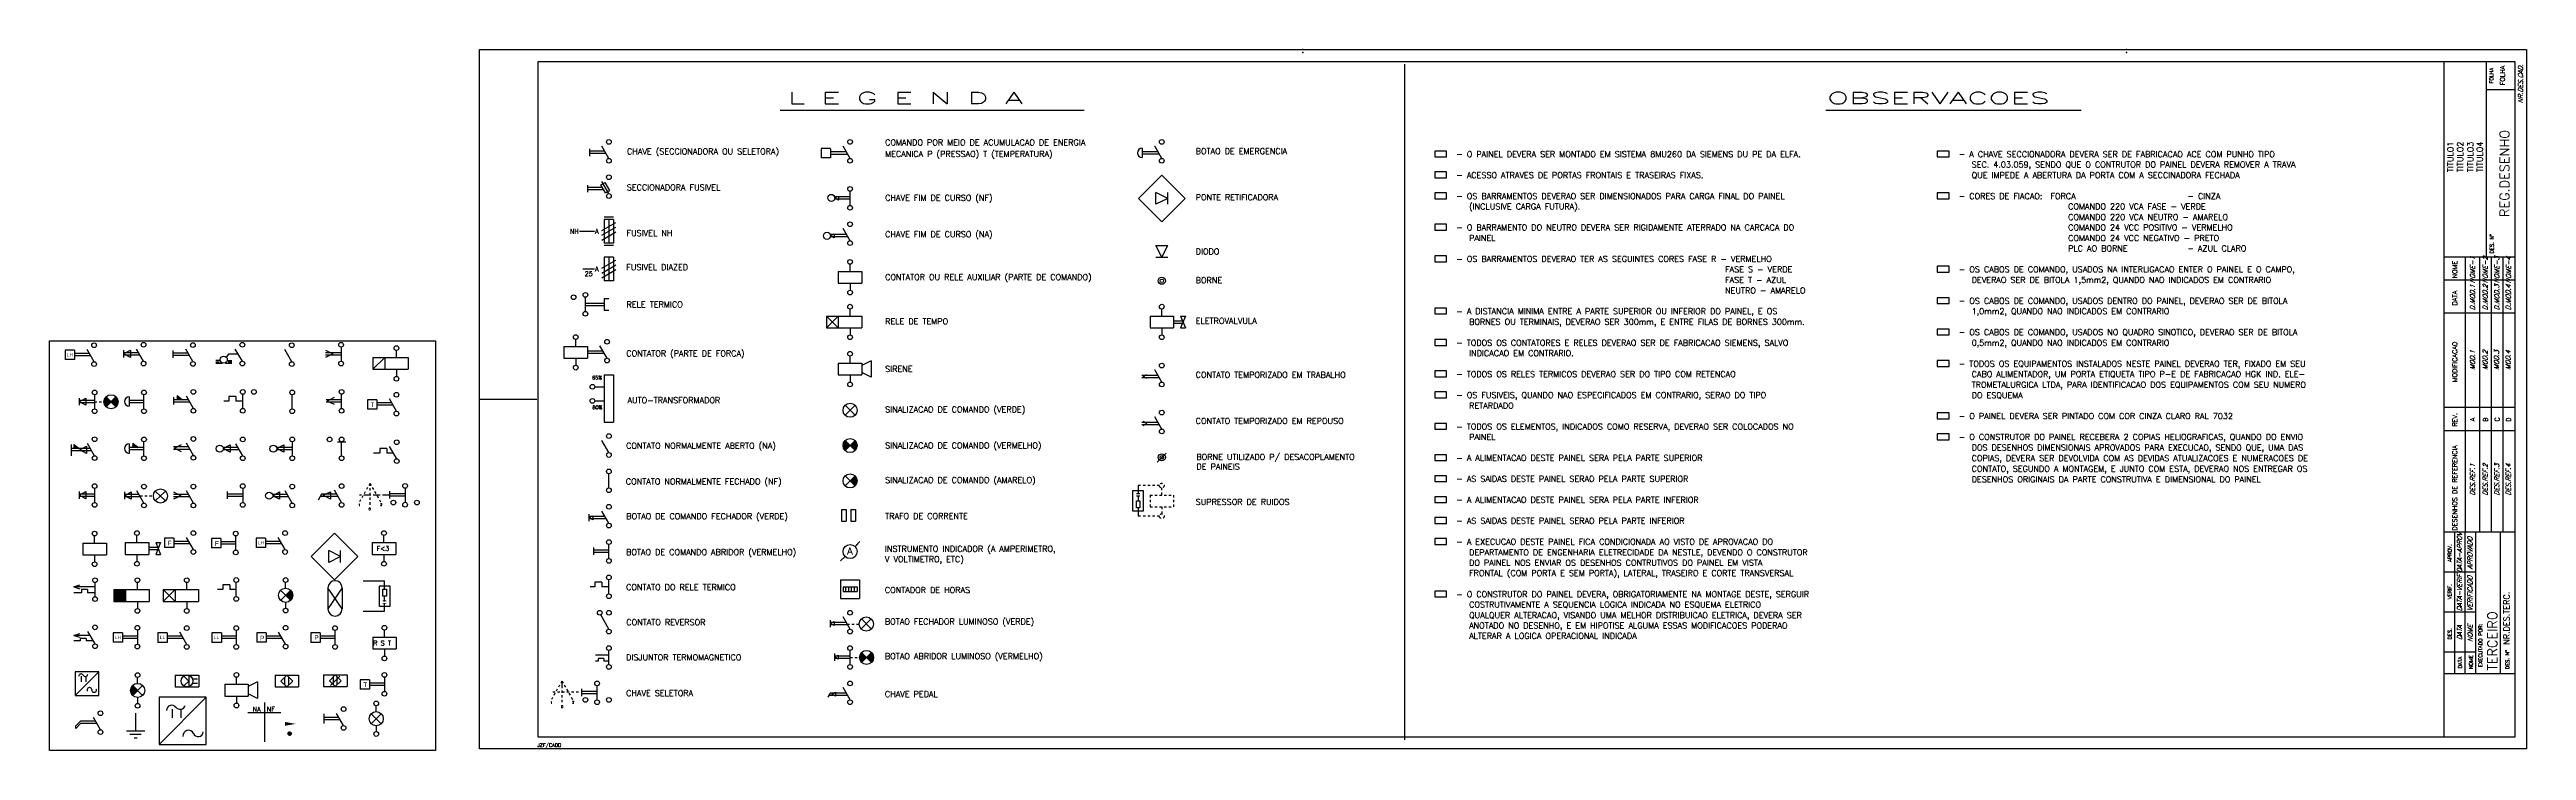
# Model space of a CAD drawing. Extents: x -183 to 870, y 9 to 307.
import ezdxf
from ezdxf.enums import TextEntityAlignment as Align

# ---------------------------------------------------------------- set-up
doc = ezdxf.new("R2010")
doc.units = 0
doc.header["$MEASUREMENT"] = 0
doc.linetypes.add('HIDDEN', pattern=[4, 3, -1])
doc.linetypes.add('HIDDEN1', pattern=[2, 1, -1])
doc.layers.get('0').update_dxf_attribs({"color": 1, "linetype": 'CONTINUOUS'})
doc.layers.get('DEFPOINTS').update_dxf_attribs({"linetype": 'CONTINUOUS'})
for name, color, linetype in [('CARIMBO', 7, 'CONTINUOUS'), ('CON', 1, 'CONTINUOUS'), ('DES', 7, 'CONTINUOUS'), ('GERAL', 1, 'CONTINUOUS'), ('HACHURA', 5, 'CONTINUOUS'), ('HIDDEN1', 3, 'HIDDEN1'), ('MARGEM', 7, 'CONTINUOUS'), ('SIM', 1, 'CONTINUOUS'), ('TEXTO', 6, 'CONTINUOUS'), ('WIDTH', 4, 'CONTINUOUS')]:
    doc.layers.add(name, color=color, linetype=linetype)
doc.styles.add('ROMAND', font='romand')
doc.styles.add('ROMANS', font='romans')

# ---------------------------------------------------------------- blocks, each defined once
blk = doc.blocks.new('*X6')
at = {"color": 0}
for p, q in [((161.5, 50.1), (162.9, 51.6)), ((161.5, 49.8), (163.1, 51.4)), ((161.6, 50.5), (162.8, 51.7)), ((161.6, 49.5), (163.3, 51.2)), ((161.6, 49.2), (163.5, 51)), ((161.7, 51), (162.6, 51.9)), ((161.7, 48.9), (163.6, 50.9)), ((161.8, 48.7), (163.8, 50.7)), ((161.9, 48.4), (164, 50.5)), ((162.1, 48.2), (164.2, 50.3)), ((162.2, 51.9), (162.4, 52.1)), ((162.2, 48), (164.4, 50.2)), ((164.5, 50), (166.6, 52.1)), ((164.7, 49.8), (166.8, 51.9)), ((164.9, 49.6), (167, 51.7)), ((165.1, 49.4), (167.1, 51.5)), ((165.2, 49.3), (167.2, 51.3)), ((165.4, 49.1), (167.3, 51)), ((165.6, 48.9), (167.4, 50.7)), ((165.8, 48.7), (167.5, 50.4)), ((165.9, 48.6), (167.5, 50.1)), ((166.1, 48.4), (167.5, 49.8)), ((166.3, 48.2), (167.4, 49.4)), ((166.5, 48), (167.3, 48.8))]:
    blk.add_line(p, q, dxfattribs=at)
blk = doc.blocks.new('*X5')
at = {"color": 0}
for p, q in [((157.5, 125), (159.6, 127.1)), ((157.7, 124.8), (159.8, 126.9)), ((157.9, 124.6), (160, 126.7)), ((158, 124.5), (160.1, 126.5)), ((158.2, 124.3), (160.2, 126.3)), ((158.4, 124.1), (160.3, 126)), ((158.6, 123.9), (160.4, 125.8)), ((158.8, 123.7), (160.5, 125.5)), ((158.9, 123.6), (160.5, 125.1)), ((159.1, 123.4), (160.5, 124.8)), ((159.3, 123.2), (160.4, 124.4)), ((159.5, 123), (160.3, 123.9))]:
    blk.add_line(p, q, dxfattribs=at)
blk = doc.blocks.new('*X4')
at = {"color": 0}
for p, q in [((154.5, 140.4), (155.8, 141.7)), ((154.5, 140), (156, 141.5)), ((154.5, 139.7), (156.2, 141.3)), ((154.6, 140.8), (155.6, 141.9)), ((154.6, 139.4), (156.4, 141.1)), ((154.6, 139.1), (156.5, 141)), ((154.7, 138.8), (156.7, 140.8)), ((154.9, 141.4), (155.5, 142)), ((154.9, 138.6), (156.9, 140.6)), ((155, 138.4), (157.1, 140.4)), ((155.1, 138.2), (157.2, 140.3)), ((155.3, 138), (157.4, 140.1)), ((157.6, 139.9), (159.7, 142)), ((157.8, 139.7), (159.9, 141.8)), ((157.9, 139.6), (160, 141.6)), ((158.1, 139.4), (160.1, 141.4)), ((158.3, 139.2), (160.3, 141.2)), ((158.5, 139), (160.4, 140.9)), ((158.6, 138.9), (160.4, 140.6)), ((158.8, 138.7), (160.5, 140.3)), ((159, 138.5), (160.5, 140)), ((159.2, 138.3), (160.5, 139.6)), ((159.4, 138.1), (160.4, 139.2)), ((159.5, 138), (160.1, 138.6))]:
    blk.add_line(p, q, dxfattribs=at)
blk = doc.blocks.new('T')
at = {"layer": 'CON'}
for p, q in [((-12.3, 6.9), (-12.3, 2.9)), ((-8.3, 6.9), (-12.3, 6.9)), ((-8.3, 2.9), (-12.3, 2.9)), ((-8.3, 6.9), (-8.3, 2.9)), ((-2, 5.5), (-8.3, 5.5)), ((-1.4, 4.5), (-8.3, 4.5))]:
    blk.add_line(p, q, dxfattribs=at)
at = {"layer": 'CON', "color": 4}
blk.add_line((0, 2), (-3, 7.2), dxfattribs=at)
at = {"layer": 'CON'}
for centre in [(0, 9), (0, 1)]:
    blk.add_circle(centre, 1, dxfattribs=at)
at = {"color": 6, "style": 'ROMANS'}
blk.add_attdef('POSICAO', text='', height=2, dxfattribs=at).set_placement((-13.2, 4), align=Align.RIGHT)
for tag, p in [('CONTATO1', (1.5, 8.3)), ('CONTATO2', (1.5, 0.3))]:
    blk.add_attdef(tag, p, '', height=1.5, dxfattribs=at)
at = {"layer": 'TEXTO'}
blk.add_text('T', height=2, dxfattribs=at).set_placement((-11, 3.8))
blk = doc.blocks.new('CONTATOR')
at = {"layer": 'SIM'}
for p, q in [((0, 10), (0, 13)), ((-5, 10), (-5, 5)), ((-5, 10), (5, 10)), ((-5, 5), (5, 5)), ((0, 5), (0, 2)), ((5, 10), (5, 5))]:
    blk.add_line(p, q, dxfattribs=at)
for centre in [(0, 14), (0, 1)]:
    blk.add_circle(centre, 1, dxfattribs=at)
blk = doc.blocks.new('RSF')
at = {"layer": 'SIM'}
blk.add_blockref('CONTATOR', (0, 0), dxfattribs=at)
at = {"color": 6, "style": 'ROMANS'}
for tag, p in [('CONTATO1', (1.5, 13.3)), ('CONTATO2', (1.5, 0.3))]:
    blk.add_attdef(tag, p, '', height=1.5, dxfattribs=at)
at = {"layer": 'TEXTO', "style": 'ROMANS'}
blk.add_text('R S T', height=2, dxfattribs=at).set_placement((-4.8, 6.5))
blk = doc.blocks.new('*X58')
at = {"color": 0}
for p, q in [((-3, 8), (-1.7, 9.2)), ((-3, 7.8), (-1.6, 9.1)), ((-3, 7.4), (-1.5, 9)), ((-3, 7.6), (-1.6, 9)), ((-3, 7.3), (-1.4, 8.9)), ((-3, 7.1), (-1.3, 8.8)), ((-3, 6.9), (-1.2, 8.7)), ((-2.9, 8.2), (-1.8, 9.3)), ((-2.9, 6.8), (-1.1, 8.6)), ((-2.9, 6.7), (-1, 8.5)), ((-2.8, 8.5), (-1.9, 9.4)), ((-2.8, 6.5), (-0.9, 8.4)), ((-2.8, 6.4), (-0.9, 8.3)), ((-2.7, 8.8), (-2, 9.5)), ((-2.7, 6.3), (-0.8, 8.3)), ((-2.7, 6.2), (-0.7, 8.2)), ((-2.6, 6), (-0.6, 8.1)), ((-2.6, 5.9), (-0.5, 8)), ((-2.5, 9.2), (-2.1, 9.6)), ((-2.5, 5.8), (-0.4, 7.9)), ((-2.4, 5.7), (-0.3, 7.8)), ((-2.3, 5.6), (-0.2, 7.7)), ((-2.3, 5.5), (-0.1, 7.6)), ((-2.2, 5.4), (-0.1, 7.5))]:
    blk.add_line(p, q, dxfattribs=at)
blk = doc.blocks.new('SCAZ')
at = {"layer": 'SIM'}
for p, q in [((0, 10.5), (0, 13)), ((-2.1, 9.6), (2.1, 5.4)), ((-2.1, 5.4), (2.1, 9.6)), ((0, 4.5), (0, 2))]:
    blk.add_line(p, q, dxfattribs=at)
for centre, radius in [((0, 14), 1), ((0, 7.5), 3), ((0, 1), 1)]:
    blk.add_circle(centre, radius, dxfattribs=at)
at = {"color": 5}
blk.add_blockref('*X58', (0, 0), dxfattribs=at)
at = {"color": 6, "style": 'ROMANS'}
blk.add_attdef('POSICAO', (1.5, 2.1), '', height=2, dxfattribs=at)
blk = doc.blocks.new('ASFG')
at = {"layer": 'CON'}
for p, q in [((-8.5, 4.6), (-10.5, 2.6)), ((-8.5, 3.6), (-10.5, 1.6)), ((-2.1, 4.6), (-8.5, 4.6)), ((-1.5, 3.6), (-8.5, 3.6))]:
    blk.add_line(p, q, dxfattribs=at)
at = {"layer": 'CON', "color": 4}
blk.add_line((0, 1), (-3, 6.2), dxfattribs=at)
at = {"layer": 'CON'}
for centre in [(0, 8), (0, 0)]:
    blk.add_circle(centre, 1, dxfattribs=at)
at = {"layer": 'SIM'}
blk.add_line((-10.5, 1.6), (-10.5, 2.6), dxfattribs=at)
at = {"color": 6, "style": 'ROMANS'}
blk.add_attdef('POSICAO', text='', height=2, dxfattribs=at).set_placement((-11.2, 3.2), align=Align.RIGHT)
for tag, p in [('CONTATO1', (1.5, 7.3)), ('CONTATO2', (1.5, -0.7))]:
    blk.add_attdef(tag, p, '', height=1.5, dxfattribs=at)
blk = doc.blocks.new('UHAU')
at = {"layer": 'SIM'}
for p, q in [((-10, -2.7), (0, 7.3)), ((-7.5, 5.4), (-7.5, 3.1)), ((-5.5, 5.3), (-5.5, 3.1))]:
    blk.add_line(p, q, dxfattribs=at)
blk.add_lwpolyline([(-10, -2.7), (0, -2.7), (0, 7.3), (-10, 7.3)], close=True, dxfattribs=at)
for centre, start, end in [((-7.5, 5.4), 23.41, 180), ((-5.7, 6.3), 203.41, 0), ((-4, -0.4), 11.4521, 215.4566), ((-2, -0.4), 169.1867, 22.2707)]:
    blk.add_arc(centre, 1, start, end, dxfattribs=at)
blk = doc.blocks.new('SPF')
at = {"layer": 'SIM'}
for p, q in [((-5, 5), (5, 5)), ((-5, 5), (-5, 0)), ((-5, 0), (5, 0)), ((0, 5), (-2.5, 2.5)), ((-2.5, 2.5), (0, 0)), ((2, 4.5), (-2, 0.5)), ((-0.8, 0.8), (-0.8, 4.2)), ((0, 5), (2.5, 2.5)), ((2.5, 2.5), (0, 0)), ((0.8, 0.8), (0.8, 4.2)), ((5, 5), (5, 0))]:
    blk.add_line(p, q, dxfattribs=at)
blk = doc.blocks.new('ASDG')
at = {"layer": 'CON'}
for p, q in [((-9.1, 6.6), (-9.1, 2.6)), ((-2.8, 5.1), (-9.1, 5.1)), ((-2.2, 4.1), (-9.1, 4.1))]:
    blk.add_line(p, q, dxfattribs=at)
at = {"layer": 'CON', "color": 4}
blk.add_line((-0.7, 1.7), (-3.7, 6.8), dxfattribs=at)
at = {"layer": 'CON'}
for centre in [(-0.7, 8.7), (-0.7, 0.7)]:
    blk.add_circle(centre, 1, dxfattribs=at)
at = {"color": 6, "style": 'ROMANS'}
for tag, p in [('POSICAO', (-10.1, 3.5)), ('TIPO', (-10.2, -0.3)), ('MODELO', (-10.5, -3.9))]:
    blk.add_attdef(tag, text='', height=2, dxfattribs=at).set_placement(p, align=Align.RIGHT)
for tag, p in [('CONTATO1', (0.7, 8)), ('CONTATO2', (0.7, 0))]:
    blk.add_attdef(tag, p, '', height=1.5, dxfattribs=at)
blk = doc.blocks.new('ADFH')
at = {"layer": 'SIM'}
for p, q in [((-7, 0), (7, 0)), ((0, 4.3), (0, -12.4))]:
    blk.add_line(p, q, dxfattribs=at)
at = {"layer": 'TEXTO', "style": 'ROMANS'}
for s, p in [('NA', (-5, 0.4)), ('NF', (1, 0.5))]:
    blk.add_text(s, height=2, dxfattribs=at).set_placement(p)
blk.add_attdef('000', text='', height=2, dxfattribs=at).set_placement((0, 6.2), align=Align.CENTER)
for p in [(-0.9, -3), (-0.9, -5.7), (-0.9, -8.6), (-0.9, -11.6)]:
    blk.add_attdef('000', text='', height=2, dxfattribs=at).set_placement(p, align=Align.RIGHT)
for p in [(0.8, -3), (0.8, -5.7), (0.8, -8.6), (0.8, -11.6)]:
    blk.add_attdef('000', p, '', height=2, dxfattribs=at)
blk = doc.blocks.new('SWDRA')
at = {"layer": 'SIM'}
for p, q in [((-20, 0), (0, 20)), ((-14.4, 14.9), (-14.4, 11.3)), ((-10.7, 14.9), (-10.7, 11.3))]:
    blk.add_line(p, q, dxfattribs=at)
blk.add_lwpolyline([(-20, 0), (0, 0), (0, 20), (-20, 20)], close=True, dxfattribs=at)
for centre, radius, start, end in [((-14.6, 14.4), 2.21, 36.2205, 182.1697), ((-11.1, 17.2), 2.31, 219.6181, 343.9818), ((-7.5, 3.6), 2.38, 25.4229, 187.9031), ((-3.4, 5.4), 2.15, 199.2276, 355.9702)]:
    blk.add_arc(centre, radius, start, end, dxfattribs=at)
blk = doc.blocks.new('*X74')
at = {"color": 0}
for p, q in [((55.2, -82.2), (56, -81.3)), ((55.2, -82), (55.9, -81.3)), ((55.2, -81.8), (55.7, -81.3)), ((55.2, -82.3), (56.2, -81.4)), ((55.3, -82.4), (56.3, -81.4)), ((55.3, -82.5), (56.4, -81.5)), ((55.4, -82.6), (56.5, -81.6)), ((55.5, -82.7), (56.6, -81.7)), ((55.7, -82.8), (56.6, -81.8)), ((55.8, -82.8), (56.6, -81.9)), ((56, -82.8), (56.7, -82.1)), ((56.2, -82.7), (56.6, -82.4))]:
    blk.add_line(p, q, dxfattribs=at)
blk = doc.blocks.new('CE')
at = {"layer": 'SIM'}
blk.add_circle((0, 0), 0.75, dxfattribs=at)
blk.add_blockref('*X74', (-55.9, 82), dxfattribs=at)
blk = doc.blocks.new('SIRENE')
at = {"layer": 'SIM'}
for p, q in [((0, 10), (0, 13)), ((9, 11), (5, 9)), ((9, 11), (9, 4)), ((-5, 10), (5, 10)), ((-5, 10), (-5, 5)), ((-5, 5), (5, 5)), ((0, 5), (0, 2)), ((5, 10), (5, 5)), ((9, 4), (5, 6))]:
    blk.add_line(p, q, dxfattribs=at)
for centre in [(0, 14), (0, 1)]:
    blk.add_circle(centre, 1, dxfattribs=at)
blk = doc.blocks.new('SF')
at = {"color": 5}
for p, q in [((-1.3, 4.6), (0.8, 2.5)), ((-1.3, 0.4), (0.8, 2.5)), ((0.8, 4.9), (0.8, 0.1)), ((2.3, 3.4), (4.4, 3.4)), ((2.3, 1.6), (4.4, 1.6))]:
    blk.add_line(p, q, dxfattribs=at)
at = {"color": 6, "linetype": 'ByBlock'}
for points in [[(-0.2, 1.2), (-0.5, 1.5), (-1.3, 0.4)], [(3.6, 3.6), (3.6, 3.2), (2.3, 3.4)], [(3.6, 1.4), (3.6, 1.8), (2.3, 1.6)]]:
    blk.add_solid(points, dxfattribs=at)
at = {"layer": 'DEFPOINTS', "color": 6, "linetype": 'ByBlock'}
blk.add_point((-1.3, 0.4), dxfattribs=at)
at = {"layer": 'SIM'}
for p, q in [((-5, 5), (5, 5)), ((-5, 5), (-5, 0)), ((-5, 0), (5, 0)), ((5, 5), (5, 0))]:
    blk.add_line(p, q, dxfattribs=at)
blk.add_circle((0, 2.5), 2.5, dxfattribs=at)
blk = doc.blocks.new('SP')
at = {"layer": 'SIM'}
for p, q in [((-5, 5), (5, 5)), ((-5, 5), (-5, 0)), ((-5, 0), (5, 0)), ((0, 5), (-2.5, 2.5)), ((-2.5, 2.5), (0, 0)), ((-0.8, 0.8), (-0.8, 4.2)), ((0, 5), (2.5, 2.5)), ((2.5, 2.5), (0, 0)), ((0.8, 0.8), (0.8, 4.2)), ((5, 5), (5, 0))]:
    blk.add_line(p, q, dxfattribs=at)
blk = doc.blocks.new('REYEFD')
at = {"layer": 'SIM'}
for p, q in [((-0.9, 9.9), (-0.9, 12.4)), ((1.2, 4.7), (-3.1, 9)), ((1.2, 9), (-3.1, 4.7)), ((-0.9, 3.9), (-0.9, 1.4))]:
    blk.add_line(p, q, dxfattribs=at)
for centre, radius in [((-0.9, 13.4), 1), ((-0.9, 6.9), 3), ((-0.9, 0.4), 1)]:
    blk.add_circle(centre, radius, dxfattribs=at)
at = {"color": 6, "style": 'ROMANS'}
blk.add_attdef('POSICAO', (0.5, 1.4), '', height=2, dxfattribs=at)
blk = doc.blocks.new('TF')
at = {"layer": 'CON'}
for p, q in [((-10.3, 6.9), (-10.3, 2.9)), ((-6.3, 6.9), (-10.3, 6.9)), ((-6.3, 2.9), (-10.3, 2.9)), ((-6.3, 6.9), (-6.3, 2.9)), ((0, 5.5), (-6.3, 5.5)), ((0, 4.5), (-6.3, 4.5))]:
    blk.add_line(p, q, dxfattribs=at)
at = {"layer": 'CON', "color": 4}
blk.add_line((0, 8), (0, 2), dxfattribs=at)
at = {"layer": 'CON'}
for centre in [(0, 9), (0, 1)]:
    blk.add_circle(centre, 1, dxfattribs=at)
at = {"color": 6, "style": 'ROMANS'}
blk.add_attdef('POSICAO', text='', height=2, dxfattribs=at).set_placement((-11.2, 4), align=Align.RIGHT)
for tag, p in [('CONTATO1', (1.5, 8.3)), ('CONTATO2', (1.5, 0.3))]:
    blk.add_attdef(tag, p, '', height=1.5, dxfattribs=at)
at = {"layer": 'TEXTO'}
blk.add_text('T', height=2, dxfattribs=at).set_placement((-9, 3.8))
blk = doc.blocks.new('*X17')
at = {"color": 0}
for p, q in [((293.1, 101.6), (291.4, 103.3)), ((293, 101.6), (291.4, 103.2)), ((292.9, 101.6), (291.4, 103.1)), ((292.8, 101.6), (291.4, 103)), ((292.7, 101.6), (291.4, 102.9)), ((292.6, 101.6), (291.4, 102.9)), ((292.5, 101.6), (291.4, 102.8)), ((292.4, 101.6), (291.4, 102.7)), ((292.4, 101.6), (291.4, 102.6)), ((292.3, 101.6), (291.4, 102.5)), ((292.2, 101.6), (291.4, 102.4)), ((292.1, 101.6), (291.4, 102.3)), ((292, 101.6), (291.4, 102.2)), ((291.9, 101.6), (291.4, 102.2)), ((291.8, 101.6), (291.4, 102.1)), ((291.7, 101.6), (291.4, 102)), ((291.6, 101.6), (291.4, 101.9)), ((291.6, 101.6), (291.4, 101.8)), ((291.5, 101.6), (291.4, 101.7)), ((291.4, 101.6), (291.4, 101.6)), ((293.1, 101.6), (291.6, 103.2)), ((293.2, 101.6), (291.9, 102.9)), ((293.3, 101.6), (292.3, 102.6)), ((293.4, 101.6), (292.7, 102.3)), ((293.5, 101.6), (293, 102.1)), ((293.6, 101.6), (293.4, 101.8))]:
    blk.add_line(p, q, dxfattribs=at)
blk = doc.blocks.new('BOTÃO DE EMERGENCIA')
at = {"layer": 'CON'}
for p, q in [((-6.3, 7.1), (-6.3, 3.1)), ((0, 5.6), (-6.3, 5.6)), ((0, 4.6), (-6.3, 4.6)), ((-4.8, 7.4), (-2.5, 5.6)), ((-4.8, 7.4), (-4.8, 5.6))]:
    blk.add_line(p, q, dxfattribs=at)
at = {"layer": 'CON', "color": 4}
blk.add_line((0, 2), (0, 8), dxfattribs=at)
at = {"layer": 'CON'}
for centre in [(0, 9), (0, 1)]:
    blk.add_circle(centre, 1, dxfattribs=at)
blk.add_arc((-6.3, 5.1), 2, 90, 270, dxfattribs=at)
at = {"layer": 'CON', "color": 5}
blk.add_blockref('*X17', (-296.1, -96), dxfattribs=at)
at = {"color": 6, "style": 'ROMANS'}
blk.add_attdef('POSICAO', text='', height=2, dxfattribs=at).set_placement((-9, 4.2), align=Align.RIGHT)
for tag, p in [('CONTATO1', (1.5, 8.3)), ('CONTATO2', (1.5, 0.3))]:
    blk.add_attdef(tag, p, '', height=1.5, dxfattribs=at)
blk = doc.blocks.new('ELETROVALVULA')
at = {"layer": 'SIM'}
for p, q in [((0, 10), (0, 13)), ((-5, 10), (5, 10)), ((-5, 10), (-5, 5)), ((-5, 5), (5, 5)), ((0, 5), (0, 2)), ((5, 10), (5, 5)), ((5, 8), (8.8, 8)), ((5, 7), (8.8, 7)), ((8, 10), (10, 5)), ((10, 10), (8, 5)), ((8, 10), (10, 10)), ((8, 5), (10, 5))]:
    blk.add_line(p, q, dxfattribs=at)
for centre in [(0, 14), (0, 1)]:
    blk.add_circle(centre, 1, dxfattribs=at)
at = {"color": 6, "style": 'ROMANS'}
for tag, p in [('CONTATO1', (1.5, 13.3)), ('CONTATO2', (1.5, 0.2))]:
    blk.add_attdef(tag, p, '', height=1.5, dxfattribs=at)
blk.add_attdef('POSICAO', text='', height=2, dxfattribs=at).set_placement((0, 7.6), align=Align.MIDDLE)
blk = doc.blocks.new('BFLV')
at = {"layer": 'CON'}
for p, q in [((-2.1, 5.6), (-8.4, 5.6)), ((-1.5, 4.6), (-8.4, 4.6)), ((-8.3, 5.1), (-5.4, 6.7)), ((-8.3, 6.7), (-8.3, 3.6)), ((-5.4, 3.6), (-8.3, 5.1)), ((-5.4, 6.7), (-5.4, 3.6)), ((4.8, 7.1), (9.1, 2.9)), ((4.8, 2.9), (9.1, 7.1))]:
    blk.add_line(p, q, dxfattribs=at)
at = {"layer": 'CON', "color": 4}
blk.add_line((0, 2), (-3, 7.2), dxfattribs=at)
at = {"layer": 'CON', "color": 3, "linetype": 'HIDDEN1'}
blk.add_line((-1.7, 5), (4, 5), dxfattribs=at)
at = {"layer": 'CON'}
for centre, radius in [((0, 9), 1), ((0, 1), 1), ((7, 5), 3)]:
    blk.add_circle(centre, radius, dxfattribs=at)
at = {"color": 6, "style": 'ROMANS'}
blk.add_attdef('POSICAO', text='', height=2, dxfattribs=at).set_placement((-8.9, 4.2), align=Align.RIGHT)
for tag, p in [('CONTATO1', (1.5, 8.3)), ('CONTATO2', (1.5, 0.3))]:
    blk.add_attdef(tag, p, '', height=1.5, dxfattribs=at)
blk = doc.blocks.new('RTD')
at = {"layer": 'HIDDEN1', "color": 5}
blk.add_solid([(-10, 10), (-10, 5), (-5, 10), (-5, 5)], dxfattribs=at)
at = {"layer": 'SIM'}
for p, q in [((0, 10), (0, 13)), ((-10, 10), (5, 10)), ((-10, 10), (-10, 5)), ((-10, 5), (5, 5)), ((-5, 10), (-5, 5)), ((0, 5), (0, 2)), ((5, 10), (5, 5))]:
    blk.add_line(p, q, dxfattribs=at)
for centre in [(0, 14), (0, 1)]:
    blk.add_circle(centre, 1, dxfattribs=at)
at = {"color": 6, "style": 'ROMANS'}
for tag, p in [('CONTATO1', (1.5, 13.3)), ('CONTATO2', (1.5, 0.2))]:
    blk.add_attdef(tag, p, '', height=1.5, dxfattribs=at)
blk.add_attdef('POSICAO', text='', height=2, dxfattribs=at).set_placement((0, 7.6), align=Align.MIDDLE)
blk = doc.blocks.new('CRA')
at = {"layer": 'SIM'}
for p, q in [((0, 10), (0, 13)), ((-5, 10), (-5, 5)), ((-5, 10), (5, 10)), ((-5, 5), (5, 5)), ((0, 5), (0, 2)), ((5, 10), (5, 5))]:
    blk.add_line(p, q, dxfattribs=at)
for centre in [(0, 14), (0, 1)]:
    blk.add_circle(centre, 1, dxfattribs=at)
at = {"color": 6, "style": 'ROMANS'}
for tag, p in [('CONTATO1', (1.5, 13.3)), ('CONTATO2', (1.5, 0.2))]:
    blk.add_attdef(tag, p, '', height=1.5, dxfattribs=at)
blk.add_attdef('POSICAO', text='', height=2, dxfattribs=at).set_placement((0, 7.6), align=Align.MIDDLE)
blk = doc.blocks.new('DT')
at = {"layer": 'CON'}
for p, q in [((-9, 6.2), (-6.5, 7)), ((0, 6.2), (-9, 6.2)), ((-9, 6.2), (-6.5, 5.4)), ((-5.7, 3.7), (-9, 3.7)), ((-3.2, 5), (-5.7, 5)), ((-5.7, 5), (-5.7, 3.7)), ((-3.2, 5), (-3.2, 3.7)), ((0, 3.7), (-3.2, 3.7))]:
    blk.add_line(p, q, dxfattribs=at)
at = {"layer": 'CON', "color": 4}
blk.add_line((0, 2), (0, 8), dxfattribs=at)
at = {"layer": 'CON'}
for centre in [(0, 9), (0, 1)]:
    blk.add_circle(centre, 1, dxfattribs=at)
at = {"color": 6, "style": 'ROMANS'}
blk.add_attdef('POSICAO', text='', height=2, dxfattribs=at).set_placement((-10, 4.2), align=Align.RIGHT)
for tag, p in [('CONTATO1', (1.5, 8.3)), ('CONTATO2', (1.5, 0.3))]:
    blk.add_attdef(tag, p, '', height=1.5, dxfattribs=at)
blk = doc.blocks.new('DTF')
at = {"layer": 'CON'}
for p, q in [((-9, 5.6), (-6.5, 6.4)), ((-2.1, 5.6), (-9, 5.6)), ((-9, 5.6), (-6.5, 4.8)), ((-6.3, 3.2), (-9, 3.2)), ((-3.8, 4.3), (-6.3, 4.3)), ((-6.3, 4.3), (-6.3, 3.2)), ((-3.8, 4.3), (-3.8, 3.2)), ((-0.7, 3.2), (-3.8, 3.2))]:
    blk.add_line(p, q, dxfattribs=at)
at = {"layer": 'CON', "color": 4}
blk.add_line((0, 2), (-3, 7.2), dxfattribs=at)
at = {"layer": 'CON'}
for centre in [(0, 9), (0, 1)]:
    blk.add_circle(centre, 1, dxfattribs=at)
at = {"color": 6, "style": 'ROMANS'}
blk.add_attdef('POSICAO', text='', height=2, dxfattribs=at).set_placement((-10.1, 3.5), align=Align.RIGHT)
for tag, p in [('CONTATO1', (1.5, 8.3)), ('CONTATO2', (1.5, 0.3))]:
    blk.add_attdef(tag, p, '', height=1.5, dxfattribs=at)
blk = doc.blocks.new('NAF')
at = {"layer": 'CON'}
for p, q in [((-6.3, 6.9), (-10.3, 6.9)), ((-10.3, 6.9), (-10.3, 2.9)), ((-6.3, 2.9), (-10.3, 2.9)), ((-6.3, 6.9), (-6.3, 2.9)), ((0, 5.5), (-6.3, 5.5)), ((0, 4.5), (-6.3, 4.5))]:
    blk.add_line(p, q, dxfattribs=at)
at = {"layer": 'CON', "color": 4}
blk.add_line((0, 8), (0, 2), dxfattribs=at)
at = {"layer": 'CON'}
for centre in [(0, 9), (0, 1)]:
    blk.add_circle(centre, 1, dxfattribs=at)
at = {"color": 6, "style": 'ROMANS'}
blk.add_attdef('POSICAO', text='', height=2, dxfattribs=at).set_placement((-11, 4.2), align=Align.RIGHT)
for tag, p in [('CONTATO1', (1.5, 8.3)), ('CONTATO2', (1.5, 0.3))]:
    blk.add_attdef(tag, p, '', height=1.5, dxfattribs=at)
at = {"layer": 'TEXTO'}
blk.add_text('LH', height=1.5, dxfattribs=at).set_placement((-9.6, 4.2))
blk = doc.blocks.new('BCAV')
at = {"layer": 'CON'}
for p, q in [((-6.6, 6.7), (-6.6, 3.6)), ((-6.6, 5.1), (-3.7, 6.7)), ((0, 5.6), (-6.6, 5.6)), ((-3.7, 3.6), (-6.6, 5.1)), ((0, 4.6), (-6.6, 4.6)), ((-3.7, 6.7), (-3.7, 3.6))]:
    blk.add_line(p, q, dxfattribs=at)
at = {"layer": 'CON', "color": 4}
blk.add_line((0, 8), (0, 2), dxfattribs=at)
at = {"layer": 'CON'}
for centre in [(0, 9), (0, 1)]:
    blk.add_circle(centre, 1, dxfattribs=at)
at = {"color": 6, "style": 'ROMANS'}
blk.add_attdef('POSICAO', text='', height=2, dxfattribs=at).set_placement((-7.4, 4.2), align=Align.RIGHT)
for tag, p in [('CONTATO1', (1.5, 8.3)), ('CONTATO2', (1.5, 0.3))]:
    blk.add_attdef(tag, p, '', height=1.5, dxfattribs=at)
blk = doc.blocks.new('*X11')
at = {"color": 0}
for p, q in [((293.1, 101.6), (291.4, 103.3)), ((293, 101.6), (291.4, 103.2)), ((292.9, 101.6), (291.4, 103.1)), ((292.8, 101.6), (291.4, 103)), ((292.7, 101.6), (291.4, 102.9)), ((292.6, 101.6), (291.4, 102.9)), ((292.5, 101.6), (291.4, 102.8)), ((292.4, 101.6), (291.4, 102.7)), ((292.4, 101.6), (291.4, 102.6)), ((292.3, 101.6), (291.4, 102.5)), ((292.2, 101.6), (291.4, 102.4)), ((292.1, 101.6), (291.4, 102.3)), ((292, 101.6), (291.4, 102.2)), ((291.9, 101.6), (291.4, 102.2)), ((291.8, 101.6), (291.4, 102.1)), ((291.7, 101.6), (291.4, 102)), ((291.6, 101.6), (291.4, 101.9)), ((291.6, 101.6), (291.4, 101.8)), ((291.5, 101.6), (291.4, 101.7)), ((291.4, 101.6), (291.4, 101.6)), ((293.1, 101.6), (291.6, 103.2)), ((293.2, 101.6), (291.9, 102.9)), ((293.3, 101.6), (292.3, 102.6)), ((293.4, 101.6), (292.7, 102.3)), ((293.5, 101.6), (293, 102.1)), ((293.6, 101.6), (293.4, 101.8))]:
    blk.add_line(p, q, dxfattribs=at)
blk = doc.blocks.new('BCFTV')
at = {"layer": 'CON'}
for p, q in [((-9.9, 6.8), (-9.9, 2)), ((-1.7, 5), (-9.9, 5)), ((-1.2, 4), (-9.9, 4)), ((-8.8, 6.7), (-6.5, 5)), ((-8.8, 6.7), (-8.8, 5)), ((-6.3, 4.5), (-3.4, 6)), ((-3.4, 3), (-6.3, 4.5)), ((-3.4, 6), (-3.4, 3))]:
    blk.add_line(p, q, dxfattribs=at)
at = {"layer": 'CON', "color": 4}
blk.add_line((0, 2), (-3, 7.2), dxfattribs=at)
at = {"layer": 'CON'}
for centre in [(0, 9), (0, 1)]:
    blk.add_circle(centre, 1, dxfattribs=at)
at = {"layer": 'CON', "color": 5}
blk.add_blockref('*X11', (-300.2, -96.6), dxfattribs=at)
at = {"color": 6, "style": 'ROMANS'}
blk.add_attdef('POSICAO', text='', height=2, dxfattribs=at).set_placement((-10.7, 3.5), align=Align.RIGHT)
for tag, p in [('CONTATO1', (1.5, 8.3)), ('CONTATO2', (1.5, 0.3))]:
    blk.add_attdef(tag, p, '', height=1.5, dxfattribs=at)
blk = doc.blocks.new('PR')
at = {"layer": 'CON'}
for p, q in [((-9.9, 9.9), (0, 19.8)), ((2.5, 9.9), (-2.5, 12.4)), ((-2.5, 7.4), (-2.5, 12.4)), ((0, 19.8), (9.9, 9.9)), ((2.5, 7.4), (2.5, 12.4)), ((-9.9, 9.9), (0, 0)), ((2.5, 9.9), (-2.5, 7.4)), ((0, 0), (9.9, 9.9))]:
    blk.add_line(p, q, dxfattribs=at)
blk = doc.blocks.new('NA')
at = {"layer": 'CON'}
for p, q in [((-8.3, 6.9), (-12.3, 6.9)), ((-12.3, 6.9), (-12.3, 2.9)), ((-8.3, 2.9), (-12.3, 2.9)), ((-8.3, 6.9), (-8.3, 2.9)), ((-2, 5.5), (-8.3, 5.5)), ((-1.4, 4.5), (-8.3, 4.5))]:
    blk.add_line(p, q, dxfattribs=at)
at = {"layer": 'CON', "color": 4}
blk.add_line((0, 2), (-3, 7.2), dxfattribs=at)
at = {"layer": 'CON'}
for centre in [(0, 9), (0, 1)]:
    blk.add_circle(centre, 1, dxfattribs=at)
at = {"color": 6, "style": 'ROMANS'}
blk.add_attdef('POSICAO', text='', height=2, dxfattribs=at).set_placement((-13, 4.2), align=Align.RIGHT)
for tag, p in [('CONTATO1', (1.5, 8.3)), ('CONTATO2', (1.5, 0.3))]:
    blk.add_attdef(tag, p, '', height=1.5, dxfattribs=at)
at = {"layer": 'TEXTO'}
blk.add_text('LH', height=1.5, dxfattribs=at).set_placement((-11.6, 4.2))
blk = doc.blocks.new('FF')
at = {"layer": 'CON'}
for p, q in [((-10.3, 6.9), (-10.3, 2.9)), ((-6.3, 6.9), (-10.3, 6.9)), ((-6.3, 2.9), (-10.3, 2.9)), ((-6.3, 6.9), (-6.3, 2.9)), ((0, 5.5), (-6.3, 5.5)), ((0, 4.5), (-6.3, 4.5))]:
    blk.add_line(p, q, dxfattribs=at)
at = {"layer": 'CON', "color": 4}
blk.add_line((0, 2), (0, 8), dxfattribs=at)
at = {"layer": 'CON'}
for centre in [(0, 9), (0, 1)]:
    blk.add_circle(centre, 1, dxfattribs=at)
at = {"color": 6, "style": 'ROMANS'}
blk.add_attdef('POSICAO', text='', height=2, dxfattribs=at).set_placement((-11, 4), align=Align.RIGHT)
for tag, p in [('CONTATO1', (1.5, 8.3)), ('CONTATO2', (1.5, 0.3))]:
    blk.add_attdef(tag, p, '', height=1.5, dxfattribs=at)
at = {"layer": 'TEXTO'}
blk.add_text('F', height=2, dxfattribs=at).set_placement((-8.9, 3.8))
blk = doc.blocks.new('RFF')
at = {"layer": 'SIM'}
blk.add_blockref('CONTATOR', (0, 0), dxfattribs=at)
at = {"color": 6, "style": 'ROMANS'}
for tag, p in [('CONTATO1', (1.5, 13.3)), ('CONTATO2', (1.5, 0.3))]:
    blk.add_attdef(tag, p, '', height=1.5, dxfattribs=at)
at = {"layer": 'TEXTO', "style": 'ROMANS'}
blk.add_text('F<3', height=2, dxfattribs=at).set_placement((-3.1, 6.5))
blk = doc.blocks.new('F')
at = {"layer": 'CON'}
for p, q in [((-12.3, 6.9), (-12.3, 2.9)), ((-8.3, 6.9), (-12.3, 6.9)), ((-8.3, 2.9), (-12.3, 2.9)), ((-8.3, 6.9), (-8.3, 2.9)), ((-2, 5.5), (-8.3, 5.5)), ((-1.4, 4.5), (-8.3, 4.5))]:
    blk.add_line(p, q, dxfattribs=at)
at = {"layer": 'CON', "color": 4}
blk.add_line((0, 2), (-3, 7.2), dxfattribs=at)
at = {"layer": 'CON'}
for centre in [(0, 9), (0, 1)]:
    blk.add_circle(centre, 1, dxfattribs=at)
at = {"color": 6, "style": 'ROMANS'}
blk.add_attdef('POSICAO', text='', height=2, dxfattribs=at).set_placement((-13, 4.2), align=Align.RIGHT)
for tag, p in [('CONTATO1', (1.5, 8.3)), ('CONTATO2', (1.5, 0.3))]:
    blk.add_attdef(tag, p, '', height=1.5, dxfattribs=at)
at = {"layer": 'TEXTO'}
blk.add_text('F', height=2, dxfattribs=at).set_placement((-10.9, 3.8))
blk = doc.blocks.new('PF')
at = {"layer": 'CON'}
for p, q in [((-6.3, 6.9), (-10.3, 6.9)), ((-10.3, 6.9), (-10.3, 2.9)), ((-6.3, 2.9), (-10.3, 2.9)), ((-6.3, 6.9), (-6.3, 2.9)), ((0, 5.5), (-6.3, 5.5)), ((0, 4.5), (-6.3, 4.5))]:
    blk.add_line(p, q, dxfattribs=at)
at = {"layer": 'CON', "color": 4}
blk.add_line((0, 2), (0, 8), dxfattribs=at)
at = {"layer": 'CON'}
for centre in [(0, 9), (0, 1)]:
    blk.add_circle(centre, 1, dxfattribs=at)
at = {"color": 6, "style": 'ROMANS'}
blk.add_attdef('POSICAO', text='', height=2, dxfattribs=at).set_placement((-11, 4), align=Align.RIGHT)
for tag, p in [('CONTATO1', (1.5, 8.3)), ('CONTATO2', (1.5, 0.3))]:
    blk.add_attdef(tag, p, '', height=1.5, dxfattribs=at)
at = {"layer": 'TEXTO'}
blk.add_text('P', height=2, dxfattribs=at).set_placement((-8.8, 3.9))
blk = doc.blocks.new('SPN')
at = {"layer": 'SIM'}
for p, q in [((-3, 12), (-3, 3)), ((3, 3), (-3, 12)), ((3, 12), (-3, 3)), ((3, 12), (3, 3))]:
    blk.add_line(p, q, dxfattribs=at)
for centre, start, end in [((0, 12), 0, 180), ((0, 3), 180, 0)]:
    blk.add_arc(centre, 3, start, end, dxfattribs=at)
at = {"color": 6, "style": 'ROMANS'}
blk.add_attdef('POSICAO', (1.5, -3.3), '', height=2, dxfattribs=at)
blk = doc.blocks.new('RTF')
at = {"layer": 'CON'}
for p, q in [((-5.7, 5), (-8, 5)), ((-2.7, 7), (-5.7, 7)), ((-5.7, 7), (-5.7, 5)), ((-2.7, 7), (-2.7, 5)), ((0, 5), (-2.7, 5))]:
    blk.add_line(p, q, dxfattribs=at)
at = {"layer": 'CON', "color": 4}
blk.add_line((0, 2), (0, 8), dxfattribs=at)
at = {"layer": 'CON'}
for centre in [(0, 9), (0, 1)]:
    blk.add_circle(centre, 1, dxfattribs=at)
at = {"color": 6, "style": 'ROMANS'}
blk.add_attdef('POSICAO', text='', height=2, dxfattribs=at).set_placement((-8.9, 4.2), align=Align.RIGHT)
for tag, p in [('CONTATO1', (1.5, 8.3)), ('CONTATO2', (1.5, 0.3))]:
    blk.add_attdef(tag, p, '', height=1.5, dxfattribs=at)
blk = doc.blocks.new('*X56')
at = {"color": 0}
for p, q in [((3, 6.9), (5.2, 9)), ((3.1, 6.8), (5.2, 9)), ((3.2, 6.7), (5.3, 8.9)), ((3.3, 6.7), (5.4, 8.8)), ((3.4, 6.6), (5.5, 8.7)), ((3.5, 6.5), (5.6, 8.6)), ((3.6, 6.4), (5.6, 8.4)), ((3.7, 6.3), (5.7, 8.3)), ((3.7, 6.2), (5.7, 8.2)), ((3.8, 6.1), (5.8, 8.1)), ((3.9, 6), (5.8, 8)), ((4, 6), (5.9, 7.8)), ((4.1, 5.9), (5.9, 7.7)), ((4.2, 5.8), (6, 7.6)), ((4.3, 5.7), (6, 7.4)), ((4.4, 5.6), (6, 7.2)), ((4.5, 5.5), (6, 7.1)), ((4.5, 5.4), (6, 6.9)), ((4.6, 5.3), (6, 6.7)), ((4.7, 5.2), (6, 6.5)), ((4.8, 5.2), (6, 6.3)), ((4.9, 5.1), (5.9, 6.1)), ((5, 5), (5.8, 5.8)), ((5.1, 4.9), (5.6, 5.4))]:
    blk.add_line(p, q, dxfattribs=at)
blk = doc.blocks.new('Scam')
at = {"layer": 'SIM'}
for p, q in [((0, 10.5), (0, 13)), ((2.1, 9.6), (-2.1, 5.4)), ((2.1, 5.4), (-2.1, 9.6)), ((0, 4.5), (0, 2))]:
    blk.add_line(p, q, dxfattribs=at)
for centre, radius in [((0, 14), 1), ((0, 7.5), 3), ((0, 1), 1)]:
    blk.add_circle(centre, radius, dxfattribs=at)
at = {"layer": 'SIM', "color": 5}
blk.add_blockref('*X56', (-3, 0.5), dxfattribs=at)
at = {"color": 6, "style": 'ROMANS'}
blk.add_attdef('POSICAO', (1.5, 2.1), '', height=2, dxfattribs=at)
blk = doc.blocks.new('RTE')
at = {"layer": 'SIM'}
for p, q in [((0, 10), (0, 13)), ((-10, 10), (5, 10)), ((-5, 10), (-10, 5)), ((-10, 10), (-5, 5)), ((-10, 10), (-10, 5)), ((-10, 5), (5, 5)), ((-5, 10), (-5, 5)), ((0, 5), (0, 2)), ((5, 10), (5, 5))]:
    blk.add_line(p, q, dxfattribs=at)
for centre in [(0, 14), (0, 1)]:
    blk.add_circle(centre, 1, dxfattribs=at)
at = {"color": 6, "style": 'ROMANS'}
for tag, p in [('CONTATO1', (1.5, 13.3)), ('CONTATO2', (1.5, 0.2))]:
    blk.add_attdef(tag, p, '', height=1.5, dxfattribs=at)
blk.add_attdef('POSICAO', text='', height=2, dxfattribs=at).set_placement((0, 7.6), align=Align.MIDDLE)
blk = doc.blocks.new('NB')
at = {"layer": 'CON'}
for p, q in [((-12.3, 6.9), (-12.3, 2.9)), ((-8.3, 6.9), (-12.3, 6.9)), ((-8.3, 2.9), (-12.3, 2.9)), ((-8.3, 6.9), (-8.3, 2.9)), ((-2, 5.5), (-8.3, 5.5)), ((-1.4, 4.5), (-8.3, 4.5))]:
    blk.add_line(p, q, dxfattribs=at)
at = {"layer": 'CON', "color": 4}
blk.add_line((0, 2), (-3, 7.2), dxfattribs=at)
at = {"layer": 'CON'}
for centre in [(0, 9), (0, 1)]:
    blk.add_circle(centre, 1, dxfattribs=at)
at = {"color": 6, "style": 'ROMANS'}
blk.add_attdef('POSICAO', text='', height=2, dxfattribs=at).set_placement((-13.1, 4.2), align=Align.RIGHT)
for tag, p in [('CONTATO1', (1.5, 8.3)), ('CONTATO2', (1.5, 0.3))]:
    blk.add_attdef(tag, p, '', height=1.5, dxfattribs=at)
at = {"layer": 'TEXTO'}
blk.add_text('LL', height=1.5, dxfattribs=at).set_placement((-11.5, 4.3))
blk = doc.blocks.new('NBF')
at = {"layer": 'CON'}
for p, q in [((-10.3, 6.9), (-10.3, 2.9)), ((-6.3, 6.9), (-10.3, 6.9)), ((-6.3, 2.9), (-10.3, 2.9)), ((-6.3, 6.9), (-6.3, 2.9)), ((0, 5.5), (-6.3, 5.5)), ((0, 4.5), (-6.3, 4.5))]:
    blk.add_line(p, q, dxfattribs=at)
at = {"layer": 'CON', "color": 4}
blk.add_line((0, 8), (0, 2), dxfattribs=at)
at = {"layer": 'CON'}
for centre in [(0, 9), (0, 1)]:
    blk.add_circle(centre, 1, dxfattribs=at)
at = {"layer": 'TEXTO'}
blk.add_text('LL', height=1.5, dxfattribs=at).set_placement((-9.5, 4.3))
blk = doc.blocks.new('P')
at = {"layer": 'CON'}
for p, q in [((-8.3, 6.9), (-12.3, 6.9)), ((-12.3, 6.9), (-12.3, 2.9)), ((-8.3, 2.9), (-12.3, 2.9)), ((-8.3, 6.9), (-8.3, 2.9)), ((-2, 5.5), (-8.3, 5.5)), ((-1.4, 4.5), (-8.3, 4.5))]:
    blk.add_line(p, q, dxfattribs=at)
at = {"layer": 'CON', "color": 4}
blk.add_line((0, 2), (-3, 7.2), dxfattribs=at)
at = {"layer": 'CON'}
for centre in [(0, 9), (0, 1)]:
    blk.add_circle(centre, 1, dxfattribs=at)
at = {"color": 6, "style": 'ROMANS'}
blk.add_attdef('POSICAO', text='', height=2, dxfattribs=at).set_placement((-13, 4), align=Align.RIGHT)
for tag, p in [('CONTATO1', (1.5, 8.3)), ('CONTATO2', (1.5, 0.3))]:
    blk.add_attdef(tag, p, '', height=1.5, dxfattribs=at)
at = {"layer": 'TEXTO'}
blk.add_text('P', height=2, dxfattribs=at).set_placement((-10.9, 3.6))
blk = doc.blocks.new('SR')
at = {"layer": 'SIM'}
for p, q in [((0, 13), (9, 13)), ((6.9, 2), (6.9, 10.8)), ((6.9, 10.8), (11.3, 10.8)), ((9, 9.4), (9, 13)), ((11.3, 10.8), (11.3, 2)), ((0, 0), (9, 0)), ((11.3, 2), (6.9, 2)), ((8.3, 9.4), (9.8, 9.4)), ((8.3, 6.4), (8.3, 9.4)), ((9.8, 6.4), (8.3, 6.4)), ((9, 4.2), (9, 6.4)), ((9, 0), (9, 3.4)), ((9.8, 9.4), (9.8, 6.4))]:
    blk.add_line(p, q, dxfattribs=at)
at = {"layer": 'SIM', "const_width": 0.4}
for points in [[(9.8, 4.4), (8.3, 4.4)], [(9.8, 3.4), (8.3, 3.4)]]:
    blk.add_lwpolyline(points, dxfattribs=at)
blk = doc.blocks.new('CP')
at = {"layer": 'CON', "color": 4}
for p, q in [((-1.8, 8), (1.8, 8)), ((0, 2), (0, 8))]:
    blk.add_line(p, q, dxfattribs=at)
at = {"layer": 'CON'}
for centre in [(-5.1, 9), (0, 9), (0, 1)]:
    blk.add_circle(centre, 1, dxfattribs=at)
at = {"color": 6, "style": 'ROMANS'}
blk.add_attdef('POSICAO', text='', height=2, dxfattribs=at).set_placement((-1.1, 4.2), align=Align.RIGHT)
for tag, p in [('CONTATO3', (-3.6, 8.3)), ('CONTATO1', (1.5, 8.3)), ('CONTATO2', (1.5, 0.3))]:
    blk.add_attdef(tag, p, '', height=1.5, dxfattribs=at)
blk = doc.blocks.new('CPL')
at = {"layer": 'CON'}
for p, q in [((-8.5, 5.6), (-10, 3)), ((-1.5, 4.6), (-9.1, 4.6)), ((-2.1, 5.6), (-8.5, 5.6)), ((-7.8, 5.1), (-4.8, 6.6)), ((-4.8, 3.5), (-7.8, 5.1)), ((-4.8, 6.6), (-4.8, 3.5))]:
    blk.add_line(p, q, dxfattribs=at)
at = {"layer": 'CON', "color": 4}
blk.add_line((0, 2), (-3, 7.2), dxfattribs=at)
at = {"layer": 'CON'}
for centre in [(0, 9), (0, 1)]:
    blk.add_circle(centre, 1, dxfattribs=at)
at = {"color": 6, "style": 'ROMANS'}
blk.add_attdef('POSICAO', text='', height=2, dxfattribs=at).set_placement((-10.2, 4.2), align=Align.RIGHT)
for tag, p in [('CONTATO1', (1.5, 8.3)), ('CONTATO2', (1.5, 0.3))]:
    blk.add_attdef(tag, p, '', height=1.5, dxfattribs=at)
blk = doc.blocks.new('CF')
at = {"layer": 'CON'}
for p, q in [((-6.6, 6.7), (-6.6, 3.6)), ((0, 5.6), (-6.6, 5.6)), ((0, 4.6), (-6.6, 4.6))]:
    blk.add_line(p, q, dxfattribs=at)
at = {"layer": 'CON', "color": 4}
blk.add_line((0, 8), (0, 2), dxfattribs=at)
at = {"layer": 'CON'}
for centre in [(0, 9), (0, 1)]:
    blk.add_circle(centre, 1, dxfattribs=at)
at = {"color": 6, "style": 'ROMANS'}
blk.add_attdef('POSICAO', text='', height=2, dxfattribs=at).set_placement((-7.3, 4.2), align=Align.RIGHT)
for tag, p in [('CONTATO1', (1.5, 8.3)), ('CONTATO2', (1.5, 0.3))]:
    blk.add_attdef(tag, p, '', height=1.5, dxfattribs=at)
blk = doc.blocks.new('CATD')
at = {"layer": 'CON'}
for p, q in [((-2.1, 5.6), (-8.5, 5.6)), ((-1.5, 4.6), (-8.5, 4.6)), ((-8.4, 6.7), (-5.4, 5.1)), ((-5.4, 5.1), (-8.4, 3.6))]:
    blk.add_line(p, q, dxfattribs=at)
at = {"layer": 'CON', "color": 4}
blk.add_line((0, 2), (-3, 7.2), dxfattribs=at)
at = {"layer": 'CON'}
for centre in [(0, 9), (0, 1)]:
    blk.add_circle(centre, 1, dxfattribs=at)
at = {"color": 6, "style": 'ROMANS'}
blk.add_attdef('POSICAO', text='', height=2, dxfattribs=at).set_placement((-9.1, 4.2), align=Align.RIGHT)
for tag, p in [('CONTATO1', (1.5, 8.3)), ('CONTATO2', (1.5, 0.3))]:
    blk.add_attdef(tag, p, '', height=1.5, dxfattribs=at)
blk = doc.blocks.new('CFCA')
at = {"layer": 'CON'}
for p, q in [((-2.1, 5.6), (-8.4, 5.6)), ((-1.5, 4.6), (-8.4, 4.6)), ((-8.3, 5.1), (-5.4, 6.7)), ((-5.4, 3.6), (-8.3, 5.1)), ((-5.4, 6.7), (-5.4, 3.6))]:
    blk.add_line(p, q, dxfattribs=at)
at = {"layer": 'CON', "color": 4}
blk.add_line((0, 2), (-3, 7.2), dxfattribs=at)
at = {"layer": 'CON'}
for centre, radius in [((-9.8, 5.1), 1.5), ((0, 9), 1), ((0, 1), 1)]:
    blk.add_circle(centre, radius, dxfattribs=at)
at = {"color": 6, "style": 'ROMANS'}
blk.add_attdef('POSICAO', text='', height=2, dxfattribs=at).set_placement((-12, 4.2), align=Align.RIGHT)
for tag, p in [('CONTATO1', (1.5, 8.3)), ('CONTATO2', (1.5, 0.3))]:
    blk.add_attdef(tag, p, '', height=1.5, dxfattribs=at)
blk = doc.blocks.new('CATE')
at = {"layer": 'CON'}
for p, q in [((-2.1, 5.6), (-8.5, 5.6)), ((-1.5, 4.6), (-8.5, 4.6)), ((-8, 5.1), (-5.1, 6.7)), ((-5.1, 3.6), (-8, 5.1))]:
    blk.add_line(p, q, dxfattribs=at)
at = {"layer": 'CON', "color": 4}
blk.add_line((0, 2), (-3, 7.2), dxfattribs=at)
at = {"layer": 'CON'}
for centre in [(0, 9), (0, 1)]:
    blk.add_circle(centre, 1, dxfattribs=at)
at = {"color": 6, "style": 'ROMANS'}
blk.add_attdef('POSICAO', text='', height=2, dxfattribs=at).set_placement((-9.1, 4.2), align=Align.RIGHT)
for tag, p in [('CONTATO1', (1.5, 8.3)), ('CONTATO2', (1.5, 0.3))]:
    blk.add_attdef(tag, p, '', height=1.5, dxfattribs=at)
blk = doc.blocks.new('CFCF')
at = {"layer": 'CON'}
for p, q in [((0, 5.6), (-6.6, 5.6)), ((0, 4.6), (-6.6, 4.6)), ((-6.5, 5.1), (-3.5, 6.7)), ((-3.5, 3.6), (-6.5, 5.1)), ((-3.5, 6.7), (-3.5, 3.6))]:
    blk.add_line(p, q, dxfattribs=at)
at = {"layer": 'CON', "color": 4}
blk.add_line((0, 8), (0, 2), dxfattribs=at)
at = {"layer": 'CON'}
for centre, radius in [((-8, 5.1), 1.5), ((0, 9), 1), ((0, 1), 1)]:
    blk.add_circle(centre, radius, dxfattribs=at)
at = {"color": 6, "style": 'ROMANS'}
blk.add_attdef('POSICAO', text='', height=2, dxfattribs=at).set_placement((-10.1, 4.2), align=Align.RIGHT)
for tag, p in [('CONTATO1', (1.5, 8.3)), ('CONTATO2', (1.5, 0.3))]:
    blk.add_attdef(tag, p, '', height=1.5, dxfattribs=at)
blk = doc.blocks.new('CS')
at = {"layer": 'CON', "color": 3, "linetype": 'HIDDEN'}
blk.add_line((-6.6, 5.1), (-19.4, 5.1), dxfattribs=at)
at = {"layer": 'CON'}
for p, q in [((0, 5.6), (-6.7, 5.6)), ((0, 4.6), (-6.7, 4.6)), ((-6.6, 6.7), (-6.6, 3.6))]:
    blk.add_line(p, q, dxfattribs=at)
at = {"layer": 'CON', "color": 4}
blk.add_line((0, 8), (0, 2), dxfattribs=at)
at = {"layer": 'CON'}
for centre in [(-5, 1.9), (0, 9), (0, 1), (5, 1.9)]:
    blk.add_circle(centre, 1, dxfattribs=at)
at = {"layer": 'HIDDEN1'}
for q in [(-19.6, 1.9), (-15, 7.2), (-15, 0.2), (-10.3, 2)]:
    blk.add_line((-15, 10), q, dxfattribs=at)
at = {"color": 6, "style": 'ROMANS'}
blk.add_attdef('POSICAO', text='', height=2, dxfattribs=at).set_placement((-8.9, -4.7), align=Align.RIGHT)
at = {"layer": 'TEXTO', "style": 'ROMANS'}
for s, p in [('1', (-19.9, 0.3)), ('2', (-10.6, 0.5)), ('0', (-15.5, -1.4))]:
    blk.add_text(s, height=1, dxfattribs=at).set_placement(p)
blk = doc.blocks.new('RTA')
at = {"layer": 'CON'}
for p, q in [((-7.2, 4.4), (-9.8, 4.4)), ((-4.2, 6.4), (-7.2, 6.4)), ((-7.2, 6.4), (-7.2, 4.4)), ((-4.2, 6.4), (-4.2, 4.4)), ((-1.4, 4.4), (-4.2, 4.4))]:
    blk.add_line(p, q, dxfattribs=at)
at = {"layer": 'CON', "color": 4}
blk.add_line((0, 2), (-3, 7.2), dxfattribs=at)
at = {"layer": 'CON'}
for centre in [(0, 9), (0, 1)]:
    blk.add_circle(centre, 1, dxfattribs=at)
at = {"color": 6, "style": 'ROMANS'}
blk.add_attdef('POSICAO', text='', height=2, dxfattribs=at).set_placement((-10.5, 3.5), align=Align.RIGHT)
for tag, p in [('CONTATO1', (1.5, 8.3)), ('CONTATO2', (1.5, 0.3))]:
    blk.add_attdef(tag, p, '', height=1.5, dxfattribs=at)
blk = doc.blocks.new('BCFV')
at = {"layer": 'CON'}
for p, q in [((-8.5, 6.7), (-8.5, 3.6)), ((-8.5, 5.1), (-5.5, 6.7)), ((-2.1, 5.6), (-8.5, 5.6)), ((-5.5, 3.6), (-8.5, 5.1)), ((-1.5, 4.6), (-8.5, 4.6)), ((-5.5, 6.7), (-5.5, 3.6))]:
    blk.add_line(p, q, dxfattribs=at)
at = {"layer": 'CON', "color": 4}
blk.add_line((0, 2), (-3, 7.2), dxfattribs=at)
at = {"layer": 'CON'}
for centre in [(0, 9), (0, 1)]:
    blk.add_circle(centre, 1, dxfattribs=at)
at = {"color": 6, "style": 'ROMANS'}
blk.add_attdef('POSICAO', text='', height=2, dxfattribs=at).set_placement((-9.3, 4.2), align=Align.RIGHT)
for tag, p in [('CONTATO1', (1.5, 8.3)), ('CONTATO2', (1.5, 0.3))]:
    blk.add_attdef(tag, p, '', height=1.5, dxfattribs=at)
blk = doc.blocks.new('BEST')
at = {"layer": 'CON'}
for p, q in [((-6.3, 7.1), (-6.3, 3.1)), ((0, 5.6), (-6.3, 5.6)), ((0, 4.6), (-6.3, 4.6))]:
    blk.add_line(p, q, dxfattribs=at)
at = {"layer": 'CON', "color": 4}
blk.add_line((0, 2), (0, 8), dxfattribs=at)
at = {"layer": 'CON'}
for centre in [(0, 9), (0, 1)]:
    blk.add_circle(centre, 1, dxfattribs=at)
blk.add_arc((-6.3, 5.1), 2, 90, 270, dxfattribs=at)
at = {"color": 6, "style": 'ROMANS'}
blk.add_attdef('POSICAO', text='', height=2, dxfattribs=at).set_placement((-8.9, 4.2), align=Align.RIGHT)
for tag, p in [('CONTATO1', (1.5, 8.3)), ('CONTATO2', (1.5, 0.3))]:
    blk.add_attdef(tag, p, '', height=1.5, dxfattribs=at)
blk = doc.blocks.new('AF')
at = {"layer": 'CON'}
for p, q in [((-8.3, 6.9), (-12.3, 6.9)), ((-12.3, 6.9), (-12.3, 2.9)), ((-8.3, 2.9), (-12.3, 2.9)), ((-8.3, 6.9), (-8.3, 2.9)), ((-2, 5.5), (-8.3, 5.5)), ((-1.4, 4.5), (-8.3, 4.5))]:
    blk.add_line(p, q, dxfattribs=at)
at = {"layer": 'CON', "color": 4}
blk.add_line((0, 2), (-3, 7.2), dxfattribs=at)
at = {"layer": 'CON'}
for centre in [(0, 9), (0, 1)]:
    blk.add_circle(centre, 1, dxfattribs=at)
at = {"color": 6, "style": 'ROMANS'}
blk.add_attdef('POSICAO', text='', height=2, dxfattribs=at).set_placement((-13, 4.2), align=Align.RIGHT)
for tag, p in [('CONTATO1', (1.5, 8.3)), ('CONTATO2', (1.5, 0.3))]:
    blk.add_attdef(tag, p, '', height=1.5, dxfattribs=at)
at = {"layer": 'TEXTO'}
blk.add_text('LH', height=1.5, dxfattribs=at).set_placement((-11.6, 4.2))
blk = doc.blocks.new('*X8')
at = {"color": 0}
for p, q in [((19, 35.3), (20.4, 36.6)), ((19, 34.9), (20.5, 36.5)), ((19, 35.1), (20.5, 36.5)), ((19, 34.8), (20.6, 36.4)), ((19, 34.6), (20.7, 36.3)), ((19.1, 35.7), (20.2, 36.8)), ((19.1, 35.5), (20.3, 36.7)), ((19.1, 34.4), (20.8, 36.2)), ((19.1, 34.3), (20.9, 36.1)), ((19.1, 34.2), (21, 36)), ((19.2, 36), (20.1, 36.9)), ((19.2, 34), (21.1, 35.9)), ((19.2, 33.9), (21.2, 35.8)), ((19.3, 36.3), (20, 37)), ((19.3, 33.6), (21.3, 35.7)), ((19.3, 33.8), (21.3, 35.7)), ((19.4, 33.5), (21.4, 35.6)), ((19.5, 36.7), (19.9, 37.1)), ((19.5, 33.4), (21.5, 35.5)), ((19.5, 33.3), (21.6, 35.4)), ((19.6, 33.2), (21.7, 35.3)), ((19.7, 33.1), (21.8, 35.2)), ((19.8, 33), (21.9, 35.1)), ((19.8, 32.9), (22, 35)), ((22, 35), (24.2, 37.1)), ((22.1, 34.9), (24.2, 37)), ((22.2, 34.8), (24.3, 36.9)), ((22.3, 34.7), (24.4, 36.8)), ((22.4, 34.6), (24.5, 36.7)), ((22.5, 34.5), (24.6, 36.6)), ((22.6, 34.4), (24.6, 36.5)), ((22.7, 34.3), (24.7, 36.3)), ((22.8, 34.2), (24.7, 36.2)), ((22.8, 34.2), (24.8, 36.1)), ((22.9, 34.1), (24.8, 36)), ((23, 34), (24.9, 35.8)), ((23.1, 33.9), (24.9, 35.7)), ((23.2, 33.8), (25, 35.6)), ((23.3, 33.7), (25, 35.4)), ((23.4, 33.6), (25, 35.3)), ((23.5, 33.5), (25, 35.1)), ((23.6, 33.5), (25, 34.9)), ((23.6, 33.4), (25, 34.7)), ((23.7, 33.3), (25, 34.5)), ((23.8, 33.2), (24.9, 34.3)), ((23.9, 33.1), (24.9, 34.1)), ((24, 33), (24.8, 33.8)), ((24.1, 32.9), (24.6, 33.4))]:
    blk.add_line(p, q, dxfattribs=at)
blk = doc.blocks.new('BAVL')
at = {"layer": 'CON'}
for p, q in [((-6.6, 5), (-3.7, 6.5)), ((-6.6, 6.5), (-6.6, 3.5)), ((0, 5.5), (-6.6, 5.5)), ((-3.7, 3.5), (-6.6, 5)), ((0, 4.5), (-6.6, 4.5)), ((-3.7, 6.5), (-3.7, 3.5)), ((4.9, 7.1), (9.1, 2.9)), ((4.9, 2.9), (9.1, 7.1))]:
    blk.add_line(p, q, dxfattribs=at)
at = {"layer": 'CON', "color": 4}
blk.add_line((0, 8), (0, 2), dxfattribs=at)
at = {"layer": 'CON', "color": 3, "linetype": 'HIDDEN1'}
blk.add_line((0, 5), (4, 5), dxfattribs=at)
at = {"layer": 'CON'}
for centre, radius in [((0, 9), 1), ((0, 1), 1), ((7, 5), 3)]:
    blk.add_circle(centre, radius, dxfattribs=at)
at = {"layer": 'CON', "color": 5}
blk.add_blockref('*X8', (-15, -30), dxfattribs=at)
at = {"color": 6, "style": 'ROMANS'}
blk.add_attdef('POSICAO', text='', height=2, dxfattribs=at).set_placement((-7.4, 4.2), align=Align.RIGHT)
for tag, p in [('CONTATO1', (1.5, 8.3)), ('CONTATO2', (1.5, 0.3))]:
    blk.add_attdef(tag, p, '', height=1.5, dxfattribs=at)
blk = doc.blocks.new('CFTD')
at = {"layer": 'CON'}
for p, q in [((-6.6, 6.7), (-3.6, 5.1)), ((0, 5.6), (-6.6, 5.6)), ((-3.6, 5.1), (-6.6, 3.6)), ((0, 4.6), (-6.6, 4.6))]:
    blk.add_line(p, q, dxfattribs=at)
at = {"layer": 'CON', "color": 4}
blk.add_line((0, 8), (0, 2), dxfattribs=at)
at = {"layer": 'CON'}
for centre in [(0, 9), (0, 1)]:
    blk.add_circle(centre, 1, dxfattribs=at)
at = {"color": 6, "style": 'ROMANS'}
blk.add_attdef('POSICAO', text='', height=2, dxfattribs=at).set_placement((-7.3, 4.2), align=Align.RIGHT)
for tag, p in [('CONTATO1', (1.5, 8.3)), ('CONTATO2', (1.5, 0.3))]:
    blk.add_attdef(tag, p, '', height=1.5, dxfattribs=at)
blk = doc.blocks.new('CFTE')
at = {"layer": 'CON'}
for p, q in [((0, 5.6), (-6.6, 5.6)), ((0, 4.6), (-6.6, 4.6)), ((-6.1, 5.1), (-3.1, 6.7)), ((-3.1, 3.6), (-6.1, 5.1))]:
    blk.add_line(p, q, dxfattribs=at)
at = {"layer": 'CON', "color": 4}
blk.add_line((0, 2), (0, 8), dxfattribs=at)
at = {"layer": 'CON'}
for centre in [(0, 9), (0, 1)]:
    blk.add_circle(centre, 1, dxfattribs=at)
at = {"color": 6, "style": 'ROMANS'}
blk.add_attdef('POSICAO', text='', height=2, dxfattribs=at).set_placement((-7.2, 4.2), align=Align.RIGHT)
for tag, p in [('CONTATO1', (1.5, 8.3)), ('CONTATO2', (1.5, 0.3))]:
    blk.add_attdef(tag, p, '', height=1.5, dxfattribs=at)
blk = doc.blocks.new('CB')
at = {"layer": 'CON', "color": 5}
for p, q in [((-9.3, 2.3), (-11.3, 2.3)), ((-11.3, 1.7), (-9.8, 1.7)), ((-11.3, 1.2), (-8.6, 1.2)), ((-7.1, 1.2), (-4.4, 1.2)), ((-6.5, 2.3), (-4.4, 2.3)), ((-6, 1.7), (-4.4, 1.7))]:
    blk.add_line(p, q, dxfattribs=at)
at = {"layer": 'CON'}
for p, q in [((-5.9, 5), (-6.9, 3.8)), ((-1.7, 5), (-5.9, 5))]:
    blk.add_line(p, q, dxfattribs=at)
at = {"layer": 'CON', "color": 4}
blk.add_line((0, 2), (-3, 7.2), dxfattribs=at)
at = {"layer": 'CON'}
for centre, radius in [((-7.9, 2.7), 1.5), ((0, 9), 1), ((0, 1), 1)]:
    blk.add_circle(centre, radius, dxfattribs=at)
at = {"color": 6, "style": 'ROMANS'}
blk.add_attdef('POSICAO', text='', height=2, dxfattribs=at).set_placement((-12, 0.9), align=Align.RIGHT)
for tag, p in [('CONTATO1', (1.5, 8.3)), ('CONTATO2', (1.5, 0.3))]:
    blk.add_attdef(tag, p, '', height=1.5, dxfattribs=at)
blk = doc.blocks.new('CNA')
at = {"layer": 'CON', "color": 4, "linetype": 'Continuous'}
blk.add_line((0, 2), (-3, 7.2), dxfattribs=at)
at = {"layer": 'CON', "linetype": 'Continuous'}
for centre in [(0, 9), (0, 1)]:
    blk.add_circle(centre, 1, dxfattribs=at)
at = {"color": 6, "style": 'ROMANS'}
blk.add_attdef('POSICAO', text='', height=2, dxfattribs=at).set_placement((-3.2, 4.2), align=Align.RIGHT)
for tag, p in [('CONTATO1', (1.5, 8.3)), ('CONTATO2', (1.5, 0.3))]:
    blk.add_attdef(tag, p, '', height=1.5, dxfattribs=at)
blk = doc.blocks.new('CA')
at = {"layer": 'CON'}
for p, q in [((-8.5, 6.7), (-8.5, 3.6)), ((-2.1, 5.6), (-8.5, 5.6)), ((-1.5, 4.6), (-8.5, 4.6))]:
    blk.add_line(p, q, dxfattribs=at)
at = {"layer": 'CON', "color": 4}
blk.add_line((0, 2), (-3, 7.2), dxfattribs=at)
at = {"layer": 'CON'}
for centre in [(0, 9), (0, 1)]:
    blk.add_circle(centre, 1, dxfattribs=at)
at = {"color": 6, "style": 'ROMANS'}
blk.add_attdef('POSICAO', text='', height=2, dxfattribs=at).set_placement((-9.2, 4.2), align=Align.RIGHT)
for tag, p in [('CONTATO1', (1.5, 8.3)), ('CONTATO2', (1.5, 0.3))]:
    blk.add_attdef(tag, p, '', height=1.5, dxfattribs=at)
blk = doc.blocks.new('CDT')
at = {"layer": 'CON'}
for p, q in [((-6, 5), (-8, 5)), ((-3, 7), (-6, 7)), ((-6, 7), (-6, 5)), ((-3, 7), (-3, 5)), ((0, 5), (-3, 5))]:
    blk.add_line(p, q, dxfattribs=at)
at = {"layer": 'CON', "color": 4}
blk.add_line((0, 2), (0, 8), dxfattribs=at)
at = {"layer": 'CON'}
for centre in [(0, 9), (0, 1), (4.7, 9)]:
    blk.add_circle(centre, 1, dxfattribs=at)
at = {"color": 6, "style": 'ROMANS'}
blk.add_attdef('POSICAO', text='', height=2, dxfattribs=at).set_placement((-8.8, 4.2), align=Align.RIGHT)
for tag, p in [('CONTATO1', (1.5, 8.3)), ('CONTATO2', (1.5, 0.3)), ('CONTATO3', (6, 8.3))]:
    blk.add_attdef(tag, p, '', height=1.5, dxfattribs=at)
blk = doc.blocks.new('*X20')
at = {"color": 0}
for p, q in [((293.1, 101.6), (291.4, 103.3)), ((293, 101.6), (291.4, 103.2)), ((292.9, 101.6), (291.4, 103.1)), ((292.8, 101.6), (291.4, 103)), ((292.7, 101.6), (291.4, 102.9)), ((292.6, 101.6), (291.4, 102.9)), ((292.5, 101.6), (291.4, 102.8)), ((292.4, 101.6), (291.4, 102.7)), ((292.4, 101.6), (291.4, 102.6)), ((292.3, 101.6), (291.4, 102.5)), ((292.2, 101.6), (291.4, 102.4)), ((292.1, 101.6), (291.4, 102.3)), ((292, 101.6), (291.4, 102.2)), ((291.9, 101.6), (291.4, 102.2)), ((291.8, 101.6), (291.4, 102.1)), ((291.7, 101.6), (291.4, 102)), ((291.6, 101.6), (291.4, 101.9)), ((291.6, 101.6), (291.4, 101.8)), ((291.5, 101.6), (291.4, 101.7)), ((291.4, 101.6), (291.4, 101.6)), ((293.1, 101.6), (291.6, 103.2)), ((293.2, 101.6), (291.9, 102.9)), ((293.3, 101.6), (292.3, 102.6)), ((293.4, 101.6), (292.7, 102.3)), ((293.5, 101.6), (293, 102.1)), ((293.6, 101.6), (293.4, 101.8))]:
    blk.add_line(p, q, dxfattribs=at)
blk = doc.blocks.new('CA1')
at = {"layer": 'CON'}
for p, q in [((-8.5, 6.7), (-8.5, 3.6)), ((-2.1, 5.6), (-8.5, 5.6)), ((-1.5, 4.6), (-8.5, 4.6)), ((-6.9, 7.4), (-4.6, 5.6)), ((-6.9, 7.4), (-6.9, 5.6))]:
    blk.add_line(p, q, dxfattribs=at)
at = {"layer": 'CON', "color": 4}
blk.add_line((0, 2), (-3, 7.2), dxfattribs=at)
at = {"layer": 'CON'}
for centre in [(0, 9), (0, 1)]:
    blk.add_circle(centre, 1, dxfattribs=at)
at = {"layer": 'CON', "color": 5}
blk.add_blockref('*X20', (-298.3, -96), dxfattribs=at)
at = {"color": 6, "style": 'ROMANS'}
blk.add_attdef('POSICAO', text='', height=2, dxfattribs=at).set_placement((-9.2, 4.2), align=Align.RIGHT)
for tag, p in [('CONTATO1', (1.5, 8.3)), ('CONTATO2', (1.5, 0.3))]:
    blk.add_attdef(tag, p, '', height=1.5, dxfattribs=at)
blk = doc.blocks.new('CNF')
at = {"layer": 'CON', "color": 4}
blk.add_line((0, 2), (0, 8), dxfattribs=at)
at = {"layer": 'CON'}
for centre in [(0, 9), (0, 1)]:
    blk.add_circle(centre, 1, dxfattribs=at)
at = {"color": 6, "style": 'ROMANS'}
blk.add_attdef('POSICAO', text='', height=2, dxfattribs=at).set_placement((-1, 4.2), align=Align.RIGHT)
for tag, p in [('CONTATO1', (1.5, 8.3)), ('CONTATO2', (1.5, 0.3))]:
    blk.add_attdef(tag, p, '', height=1.5, dxfattribs=at)
blk = doc.blocks.new('RR')
at = {"layer": 'SIM'}
for p, q in [((0, 10), (0, 13)), ((-10, 10), (5, 10)), ((-5, 10), (-10, 5)), ((-10, 10), (-10, 5)), ((-10, 5), (5, 5)), ((-5, 10), (-5, 5)), ((0, 5), (0, 2)), ((5, 10), (5, 5))]:
    blk.add_line(p, q, dxfattribs=at)
for centre in [(0, 14), (0, 1)]:
    blk.add_circle(centre, 1, dxfattribs=at)
at = {"color": 6, "style": 'ROMANS'}
for tag, p in [('CONTATO1', (1.5, 13.4)), ('CONTATO2', (1.5, 0.4))]:
    blk.add_attdef(tag, p, '', height=1.5, dxfattribs=at)
blk.add_attdef('POSICAO', text='', height=2, dxfattribs=at).set_placement((0, 7.6), align=Align.MIDDLE)

msp = doc.modelspace()

# ---------------------------------------------------------------- linework, layer by layer
for p, q in [((-182.7, 9.3), (-182.7, 183.3)), ((-182.7, 183.3), (-18.7, 183.3)), ((-18.7, 183.3), (-18.7, 9.3)), ((-18.7, 9.3), (-182.7, 9.3))]:
    msp.add_line(p, q)
at = {"color": 6, "linetype": 'ByBlock'}
msp.add_solid([(160, 96.8), (160.5, 96.3), (161.7, 98)], dxfattribs=at)
at = {"layer": 'CARIMBO', "color": 4}
for p, q in [((835, 15), (835, 302)), ((853, 219), (853, 302)), ((853, 290.1), (865, 290.1)), ((835, 219), (865, 219)), ((844, 219), (844, 102)), ((865, 209), (835, 209)), ((865, 195), (835, 195)), ((865, 155), (835, 155)), ((865, 145), (835, 145)), ((865, 102), (835, 102)), ((839.5, 42), (839.5, 102)), ((848.5, 42), (848.5, 102)), ((858.9, 42), (858.9, 102)), ((835, 42), (865, 42))]:
    msp.add_line(p, q, dxfattribs=at)
at = {"layer": 'CARIMBO', "color": 7}
for p, q in [((850, 219), (850, 102)), ((855, 219), (855, 102)), ((860, 219), (860, 102)), ((844, 42), (844, 102))]:
    msp.add_line(p, q, dxfattribs=at)
at = {"layer": 'DES'}
for p, q in [((0, 10), (0, 307)), ((0, 307), (870, 307)), ((870, 307), (870, 10)), ((127.8, 281.3), (257, 281.3)), ((572.2, 281.3), (680.7, 281.3)), ((411, 263.9), (406, 263.9)), ((406, 263.9), (406, 261.4)), ((411, 261.4), (411, 263.9)), ((624.6, 263.9), (619.6, 263.9)), ((619.6, 263.9), (619.6, 261.4)), ((624.6, 261.4), (624.6, 263.9)), ((406, 261.4), (411, 261.4)), ((411, 255), (406, 255)), ((406, 255), (406, 252.5)), ((411, 252.5), (411, 255)), ((619.6, 261.4), (624.6, 261.4)), ((406, 252.5), (411, 252.5)), ((406, 246.1), (406, 243.6)), ((411, 246.1), (406, 246.1)), ((406, 243.6), (411, 243.6)), ((411, 243.6), (411, 246.1)), ((624.6, 246.1), (619.6, 246.1)), ((619.6, 246.1), (619.6, 243.6)), ((619.6, 243.6), (624.6, 243.6)), ((624.6, 243.6), (624.6, 246.1)), ((411, 232.8), (406, 232.8)), ((406, 232.8), (406, 230.3)), ((411, 230.3), (411, 232.8)), ((42.5, 229.8), (48.9, 229.8)), ((406, 230.3), (411, 230.3)), ((43.9, 213.8), (48.9, 213.8)), ((411, 219.4), (406, 219.4)), ((406, 219.4), (406, 216.9)), ((406, 216.9), (411, 216.9)), ((411, 216.9), (411, 219.4)), ((624.6, 215), (619.6, 215)), ((619.6, 215), (619.6, 212.5)), ((619.6, 212.5), (624.6, 212.5)), ((624.6, 212.5), (624.6, 215)), ((624.6, 201.6), (619.6, 201.6)), ((619.6, 201.6), (619.6, 199.1)), ((624.6, 199.1), (624.6, 201.6)), ((411, 197.2), (406, 197.2)), ((406, 197.2), (406, 194.7)), ((406, 194.7), (411, 194.7)), ((411, 194.7), (411, 197.2)), ((619.6, 199.1), (624.6, 199.1)), ((406, 183.8), (406, 181.3)), ((411, 183.8), (406, 183.8)), ((406, 181.3), (411, 181.3)), ((411, 181.3), (411, 183.8)), ((624.6, 188.3), (619.6, 188.3)), ((619.6, 188.3), (619.6, 185.8)), ((619.6, 185.8), (624.6, 185.8)), ((624.6, 185.8), (624.6, 188.3)), ((406, 170.5), (406, 168)), ((411, 170.5), (406, 170.5)), ((411, 168), (411, 170.5)), ((624.6, 174.9), (619.6, 174.9)), ((619.6, 174.9), (619.6, 172.4)), ((619.6, 172.4), (624.6, 172.4)), ((624.6, 172.4), (624.6, 174.9)), ((0, 158.5), (24.3, 158.5)), ((406, 168), (411, 168)), ((411, 161.6), (406, 161.6)), ((406, 161.6), (406, 159.1)), ((406, 159.1), (411, 159.1)), ((411, 159.1), (411, 161.6)), ((411, 148.2), (406, 148.2)), ((406, 148.2), (406, 145.7)), ((411, 145.7), (411, 148.2)), ((624.6, 152.7), (619.6, 152.7)), ((619.6, 152.7), (619.6, 150.2)), ((619.6, 150.2), (624.6, 150.2)), ((624.6, 150.2), (624.6, 152.7)), ((406, 145.7), (411, 145.7)), ((619.6, 143.8), (619.6, 141.3)), ((624.6, 143.8), (619.6, 143.8)), ((619.6, 141.3), (624.6, 141.3)), ((624.6, 141.3), (624.6, 143.8)), ((411, 134.9), (406, 134.9)), ((406, 134.9), (406, 132.4)), ((406, 132.4), (411, 132.4)), ((411, 132.4), (411, 134.9)), ((406, 126), (406, 123.5)), ((411, 126), (406, 126)), ((406, 123.5), (411, 123.5)), ((411, 117.1), (406, 117.1)), ((406, 117.1), (406, 114.6)), ((411, 123.5), (411, 126)), ((411, 114.6), (411, 117.1)), ((406, 114.6), (411, 114.6)), ((411, 108.2), (406, 108.2)), ((406, 108.2), (406, 105.7)), ((406, 105.7), (411, 105.7)), ((411, 105.7), (411, 108.2)), ((411, 99.3), (406, 99.3)), ((406, 99.3), (406, 96.8)), ((406, 96.8), (411, 96.8)), ((411, 96.8), (411, 99.3)), ((155.6, 78.8), (155.6, 76.8)), ((156.8, 78.8), (156.8, 76.8)), ((158, 78.8), (158, 76.8)), ((159.3, 78.8), (159.3, 76.8)), ((411, 77), (406, 77)), ((406, 77), (406, 74.5)), ((406, 74.5), (411, 74.5)), ((411, 74.5), (411, 77)), ((-146.2, 25.1), (-146.2, 17.7)), ((870, 10), (0, 10))]:
    msp.add_line(p, q, dxfattribs=at)
at = {"layer": 'DES', "color": 3}
for p, q in [((-150.1, 17.7), (-142.3, 17.7)), ((-148.6, 16.2), (-143.8, 16.2)), ((-146.8, 14.6), (-145.5, 14.6))]:
    msp.add_line(p, q, dxfattribs=at)
at = {"layer": 'HIDDEN1'}
for p, q in [((289, 121.8), (280, 121.8)), ((285, 117.8), (295, 117.8)), ((285, 117.8), (285, 112.8)), ((290, 117.8), (290, 120.8)), ((295, 117.8), (295, 112.8)), ((289, 108.8), (280, 108.8)), ((285, 112.8), (295, 112.8)), ((290, 112.8), (290, 109.8)), ((156.2, 63), (161.4, 63)), ((157.5, 48.8), (161.5, 48.8)), ((35, 38.8), (30.4, 30.7)), ((42.1, 34), (30.7, 34)), ((35, 38.8), (35, 29)), ((35, 38.8), (39.7, 30.7))]:
    msp.add_line(p, q, dxfattribs=at)
for centre in [(290, 121.8), (290, 108.8)]:
    msp.add_circle(centre, 1, dxfattribs=at)
at = {"layer": 'MARGEM', "color": 7}
for p, q in [((870, 307), (870, 307)), ((870, 305.8), (870, 305.8))]:
    msp.add_line(p, q, dxfattribs=at)
for p in [(350, 305.8), (700, 305.8)]:
    msp.add_point(p, dxfattribs=at)
at = {"layer": 'SIM'}
for p, q in [((53.3, 263.8), (46.6, 263.8)), ((46.7, 264.8), (46.7, 261.7)), ((149.2, 265), (145.2, 265)), ((145.2, 264.9), (145.2, 261)), ((149.2, 264.9), (149.2, 261)), ((155.9, 263.5), (149.2, 263.5)), ((281.6, 265.1), (281.6, 261.1)), ((288.4, 263.6), (281.6, 263.6)), ((53.9, 262.8), (46.6, 262.8)), ((149.2, 261), (145.2, 261)), ((156.5, 262.5), (149.2, 262.5)), ((280.1, 243.8), (290, 253.7)), ((289, 262.6), (281.6, 262.6)), ((290, 253.7), (299.9, 243.8)), ((52.3, 248.4), (45.8, 248.4)), ((52.9, 247.4), (45.8, 247.4)), ((45.9, 249.4), (45.9, 246.4)), ((51.6, 249.6), (53.4, 250.6)), ((53.6, 246.2), (51.6, 249.6)), ((55.4, 247.2), (53.4, 250.6)), ((53.6, 246.2), (55.4, 247.2)), ((150.9, 244), (152.6, 244.8)), ((157.5, 244.4), (150.9, 244.4)), ((152.6, 243.1), (150.9, 244)), ((157.5, 243.4), (150.9, 243.4)), ((152.6, 244.8), (152.6, 243.1)), ((280.1, 243.8), (290, 233.9)), ((292.5, 243.8), (287.5, 246.3)), ((287.5, 241.3), (287.5, 246.3)), ((292.5, 243.8), (287.5, 241.3)), ((290, 233.9), (299.9, 243.8)), ((292.5, 241.3), (292.5, 246.3)), ((52, 230.1), (58, 233.6)), ((57, 235.8), (53, 235.8)), ((53, 234.8), (53, 224.8)), ((57, 234.8), (53, 234.8)), ((55, 234.8), (55, 224.8)), ((57, 234.8), (57, 224.8)), ((52, 228.1), (58, 231.5)), ((52, 226.1), (58, 229.6)), ((57, 224.8), (53, 224.8)), ((57, 223.8), (53, 223.8)), ((149, 227.9), (150.7, 228.7)), ((156, 228.4), (149, 228.4)), ((150.7, 227), (149, 227.9)), ((156.6, 227.4), (149, 227.4)), ((150.7, 228.7), (150.7, 227)), ((287.5, 223.8), (292.5, 223.8)), ((290, 218.8), (287.5, 223.8)), ((290, 218.8), (292.5, 223.8)), ((52, 214.1), (58, 217.6)), ((52, 212.1), (58, 215.5)), ((52, 210.1), (58, 213.6)), ((53, 218.8), (53, 208.8)), ((57, 218.8), (53, 218.8)), ((55, 218.8), (55, 208.8)), ((57, 218.8), (57, 208.8)), ((152.5, 212.8), (162.5, 212.8)), ((152.5, 212.8), (152.5, 207.8)), ((157.5, 212.8), (157.5, 215.8)), ((162.5, 212.8), (162.5, 207.8)), ((287.5, 218.8), (292.5, 218.8)), ((57, 208.8), (53, 208.8)), ((53, 201.3), (53, 196.3)), ((53, 201.3), (55, 201.3)), ((152.5, 207.8), (162.5, 207.8)), ((157.5, 207.8), (157.5, 204.8)), ((45, 199.3), (53, 199.3)), ((45, 198.3), (53, 198.3)), ((53, 196.3), (55, 196.3)), ((147.5, 193.8), (162.5, 193.8)), ((152.5, 193.8), (147.5, 188.8)), ((147.5, 193.8), (152.5, 188.8)), ((147.5, 193.8), (147.5, 188.8)), ((152.5, 193.8), (152.5, 188.8)), ((157.5, 193.8), (157.5, 196.8)), ((162.5, 193.8), (162.5, 188.8)), ((285, 193.8), (295, 193.8)), ((285, 193.8), (285, 188.8)), ((290, 193.8), (290, 196.8)), ((295, 193.8), (295, 188.8)), ((295, 191.8), (298.8, 191.8)), ((295, 190.8), (298.8, 190.8)), ((298, 193.8), (300, 188.8)), ((300, 193.8), (298, 188.8)), ((298, 193.8), (300, 193.8)), ((35.9, 180.9), (45.9, 180.9)), ((35.9, 180.9), (35.9, 175.9)), ((40.9, 180.9), (40.9, 183.9)), ((45.9, 180.9), (45.9, 175.9)), ((147.5, 188.8), (162.5, 188.8)), ((157.5, 188.8), (157.5, 185.8)), ((285, 188.8), (295, 188.8)), ((290, 188.8), (290, 185.8)), ((298, 188.8), (300, 188.8)), ((35.9, 175.9), (45.9, 175.9)), ((40.9, 175.9), (40.9, 172.9)), ((52.5, 178.9), (45.9, 178.9)), ((53.1, 177.9), (45.9, 177.9)), ((53, 168.8), (53, 148.8)), ((53, 168.8), (57, 168.8)), ((57, 168.8), (57, 148.8)), ((152.5, 173.8), (162.5, 173.8)), ((152.5, 173.8), (152.5, 168.8)), ((152.5, 168.8), (162.5, 168.8)), ((157.5, 173.8), (157.5, 176.8)), ((157.5, 168.8), (157.5, 165.8)), ((166.5, 174.8), (162.5, 172.8)), ((162.5, 173.8), (162.5, 168.8)), ((166.5, 167.8), (162.5, 169.8)), ((166.5, 174.8), (166.5, 167.8)), ((288.4, 168.6), (281.5, 168.6)), ((282, 168.1), (283.6, 169)), ((49, 163.8), (53, 163.8)), ((289, 167.6), (281.5, 167.6)), ((283.6, 167.3), (282, 168.1)), ((49, 157.8), (53, 157.8)), ((53, 148.8), (57, 148.8)), ((155.4, 155.9), (159.6, 151.7)), ((155.4, 151.7), (159.6, 155.9)), ((288.4, 148.6), (281.5, 148.6)), ((289, 147.6), (281.5, 147.6)), ((283.6, 148.1), (282, 149)), ((282, 147.3), (283.6, 148.1)), ((155.4, 140.9), (159.6, 136.7)), ((155.4, 136.7), (159.6, 140.9)), ((288, 131.7), (291.8, 135.6)), ((159.6, 125.9), (155.4, 121.7)), ((159.6, 121.7), (155.4, 125.9)), ((277.7, 111), (277.7, 119.7)), ((277.7, 119.7), (282.1, 119.7)), ((279.2, 118.4), (280.7, 118.4)), ((279.2, 117.4), (280.7, 117.4)), ((280, 121.8), (280, 118.4)), ((280, 117.4), (280, 115.4)), ((282.1, 119.7), (282.1, 111)), ((46.5, 109.7), (46.5, 106.7)), ((46.5, 108.2), (48.2, 109)), ((53.3, 108.7), (46.5, 108.7)), ((48.2, 107.3), (46.5, 108.2)), ((53.9, 107.7), (46.5, 107.7)), ((48.2, 109), (48.2, 107.3)), ((153.8, 111.7), (153.8, 106.7)), ((153.8, 111.7), (155.8, 111.7)), ((153.8, 106.7), (155.8, 106.7)), ((155.8, 111.7), (155.8, 106.7)), ((157.8, 111.7), (159.8, 111.7)), ((157.8, 111.7), (157.8, 106.7)), ((157.8, 106.7), (159.8, 106.7)), ((159.8, 111.7), (159.8, 106.7)), ((282.1, 111), (277.7, 111)), ((279.2, 115.4), (280.7, 115.4)), ((279.2, 112.4), (279.2, 115.4)), ((280.7, 112.4), (279.2, 112.4)), ((280, 112.4), (280, 108.8)), ((280.7, 115.4), (280.7, 112.4)), ((48.4, 95.5), (48.4, 92.4)), ((159.6, 95.9), (161.7, 98)), ((55, 94.4), (48.3, 94.4)), ((55, 93.4), (48.3, 93.4)), ((153.4, 89.8), (155.4, 91.7)), ((49, 78.8), (47, 78.8)), ((49, 80.8), (49, 78.8)), ((52, 80.8), (49, 80.8)), ((52, 80.8), (52, 78.8)), ((55, 78.8), (52, 78.8)), ((153.5, 81.8), (153.5, 73.8)), ((153.5, 81.8), (161.5, 81.8)), ((153.5, 73.8), (161.5, 73.8)), ((154.5, 78.8), (154.5, 76.8)), ((154.5, 78.8), (160.5, 78.8)), ((154.5, 76.8), (160.5, 76.8)), ((160.5, 78.8), (160.5, 76.8)), ((161.5, 81.8), (161.5, 73.8)), ((149.1, 64.7), (149.1, 61.7)), ((149.1, 63.2), (150.7, 64.1)), ((155.8, 63.7), (149.1, 63.7)), ((150.7, 62.4), (149.1, 63.2)), ((150.7, 64.1), (150.7, 62.4)), ((162.2, 60.9), (166.5, 65.2)), ((162.3, 65.2), (166.5, 60.9)), ((156.4, 62.7), (149.1, 62.7)), ((55, 49.8), (49.3, 49.8)), ((50.4, 47.3), (49.3, 47.3)), ((52.9, 48.3), (50.4, 48.3)), ((50.4, 48.3), (50.4, 47.3)), ((52.9, 48.3), (52.9, 47.3)), ((55, 47.3), (52.9, 47.3)), ((157.3, 49.4), (150.8, 49.4)), ((157.5, 48.4), (150.8, 48.4)), ((150.9, 50.5), (150.9, 47.4)), ((150.9, 49), (152.5, 49.8)), ((152.5, 48.1), (150.9, 49)), ((152.5, 49.8), (152.5, 48.1)), ((162.4, 46.7), (166.6, 50.9)), ((162.4, 50.9), (166.6, 46.7)), ((35, 38.8), (35, 36)), ((50, 34.4), (43.3, 34.4)), ((50, 33.4), (43.3, 33.4)), ((43.4, 35.5), (43.4, 32.4)), ((149, 33.6), (148, 31.9)), ((156.5, 32.6), (148.4, 32.6)), ((155.9, 33.6), (149, 33.6)), ((149.7, 33.1), (151.3, 34)), ((151.3, 32.3), (149.7, 33.1)), ((151.3, 34), (151.3, 32.3))]:
    msp.add_line(p, q, dxfattribs=at)
at = {"layer": 'SIM', "color": 4}
for p, q in [((55, 260.8), (52, 266)), ((157.5, 260.8), (154.5, 266)), ((290, 260.8), (287, 266)), ((55, 245.8), (52, 251)), ((157.5, 240.8), (157.5, 246.8)), ((157.5, 225.8), (154.5, 231)), ((45, 195.8), (45, 201.8)), ((54.2, 175.9), (51.2, 181.1)), ((290, 165.8), (287, 171)), ((290, 145.8), (287, 151)), ((55, 135.8), (52, 141)), ((55, 120.8), (55, 126.8)), ((55, 105.8), (52, 111)), ((55, 90.8), (55, 96.8)), ((55, 75.8), (55, 81.8)), ((55, 60.8), (51.5, 66.9)), ((157.5, 60.8), (154.5, 66)), ((55, 45.8), (55, 51.8)), ((157.5, 45.8), (157.5, 51.8)), ((50, 30.8), (50, 36.8)), ((157.5, 30.8), (154.5, 36))]:
    msp.add_line(p, q, dxfattribs=at)
at = {"layer": 'SIM'}
for centre, radius in [((55, 267.8), 1), ((157.5, 267.8), 1), ((290, 267.8), 1), ((55, 259.8), 1), ((55, 252.8), 1), ((157.5, 259.8), 1), ((290, 259.8), 1), ((55, 244.8), 1), ((149.5, 244), 1.5), ((157.5, 247.8), 1), ((157.5, 239.8), 1), ((157.5, 232.8), 1), ((147.7, 227.9), 1.5), ((157.5, 224.8), 1), ((157.5, 216.8), 1), ((40, 201.8), 1), ((45, 202.8), 1), ((157.5, 203.8), 1), ((290, 208.8), 1.5), ((290, 208.8), 0.75), ((45, 194.8), 1), ((157.5, 197.8), 1), ((290, 197.8), 1), ((40.9, 184.9), 1), ((54.2, 182.9), 1), ((157.5, 184.8), 1), ((290, 184.8), 1), ((40.9, 171.9), 1), ((54.2, 174.9), 1), ((157.5, 177.8), 1), ((290, 172.8), 1), ((48, 163.8), 1), ((48, 157.8), 1), ((157.5, 164.8), 1), ((290, 164.8), 1), ((157.5, 153.8), 3), ((290, 152.8), 1), ((55, 142.8), 1), ((157.5, 138.8), 3), ((290, 144.8), 1), ((55, 134.8), 1), ((55, 127.8), 1), ((157.5, 123.8), 3), ((290, 133.8), 1.5), ((290, 133.8), 0.75), ((55, 119.8), 1), ((55, 112.8), 1), ((55, 104.8), 1), ((55, 97.8), 1), ((157.5, 93.8), 3), ((55, 89.8), 1), ((55, 82.8), 1), ((55, 74.8), 1), ((51.1, 67.8), 1), ((55, 67.8), 1), ((157.5, 67.8), 1), ((164.4, 63), 3), ((55, 59.8), 1), ((55, 52.8), 1), ((157.5, 59.8), 1), ((157.5, 52.8), 1), ((55, 44.8), 1), ((157.5, 44.8), 1), ((164.5, 48.8), 3), ((45, 30.8), 1), ((50, 37.8), 1), ((55, 30.8), 1), ((157.5, 37.8), 1), ((50, 29.8), 1), ((157.5, 29.8), 1)]:
    msp.add_circle(centre, radius, dxfattribs=at)
msp.add_arc((281.6, 263.1), 2, 90, 270, dxfattribs=at)
at = {"layer": 'TEXTO', "color": 1}
msp.add_lwpolyline([(-78.1, 20.6, 0, 1.57, 0), (-82.6, 20.6, 1.57, 1.57, 0)], format="xyseb", dxfattribs=at)
at = {"layer": 'TEXTO'}
for p in [(350, 307), (700, 307)]:
    msp.add_point(p, dxfattribs=at)
at = {"layer": 'TEXTO', "color": 6}
msp.add_solid([(51.3, 49.5), (51.3, 50.1), (49.3, 49.8)], dxfattribs=at)
at = {"layer": 'WIDTH'}
for p, q in [((25, 15), (25, 302)), ((25, 302), (865, 302)), ((393.1, 300.8), (393.1, 13.8)), ((865, 302), (865, 15)), ((865, 15), (25, 15))]:
    msp.add_line(p, q, dxfattribs=at)
at = {"layer": 'WIDTH', "color": 4}
for p, q in [((848.5, 85), (835, 85)), ((848.5, 68), (835, 68)), ((848.5, 51), (835, 51))]:
    msp.add_line(p, q, dxfattribs=at)

# ---------------------------------------------------------------- block references
for name, p in [('AF', (-163.8, 172.4)), ('BCFV', (-142.8, 172.6)), ('CA', (-121.8, 172.5)), ('CB', (-100.8, 172.6)), ('CNA', (-79.8, 172.4)), ('CFTD', (-58.8, 172.6)), ('RR', (-35.3, 166.2)), ('BAVL', (-163.6, 152.4)), ('BEST', (-142.6, 152.4)), ('CA1', (-121.6, 152.6)), ('CDT', (-100.6, 152.6)), ('CNF', (-79.6, 152.4)), ('CFTE', (-58.6, 152.6)), ('T', (-35.3, 151.4)), ('BCFTV', (-163.6, 132.5)), ('BOTÃO DE EMERGENCIA', (-142.6, 132.4)), ('CATE', (-121.6, 132.6)), ('CFCA', (-100.6, 132.4)), ('CFCF', (-79.6, 132.4)), ('CP', (-58.6, 132.4)), ('RTA', (-35.2, 131.2)), ('BCAV', (-163.6, 112.6)), ('BFLV', (-142.6, 112.4)), ('CATD', (-121.6, 112.4)), ('CF', (-100.6, 112.6)), ('CFCA', (-79.6, 112.4)), ('CPL', (-58.6, 112.6)), ('CS', (-31.6, 112.7)), ('CRA', (-163.6, 87.4)), ('ELETROVALVULA', (-145.6, 87.6)), ('F', (-121.6, 92.6)), ('FF', (-103.6, 92.4)), ('NA', (-82.6, 92.6)), ('PR', (-61.6, 81.8)), ('RFF', (-40.6, 87.6)), ('DT', (-163.4, 72.6)), ('RTD', (-145.4, 67.6)), ('RTE', (-124.4, 67.6)), ('RTF', (-103.4, 72.7)), ('Scam', (-82.4, 67.7)), ('SPN', (-61.4, 66.4)), ('SR', (-49.4, 68.4)), ('DTF', (-163.4, 52.6)), ('NAF', (-145.4, 52.4)), ('NB', (-124.4, 52.3)), ('NBF', (-103.4, 52.3)), ('P', (-82.4, 52.4)), ('PF', (-61.4, 52.3)), ('RSF', (-40.4, 47.4)), ('SCAZ', (-145.3, 27.3)), ('SIRENE', (-103.3, 27.4)), ('TF', (-40.4, 32.4)), ('SF', (-124.3, 36.3)), ('SP', (-81.9, 36.3)), ('SPF', (-61.3, 36.4))]:
    msp.add_blockref(name, p)
at = {"layer": 'DES'}
for name, p in [('UHAU', (-161.8, 35.4)), ('SWDRA', (-116.2, 11.9)), ('ASFG', (-161.1, 17.1)), ('ADFH', (-91.4, 25.4)), ('ASDG', (-57.1, 18.2)), ('REYEFD', (-43, 15.9))]:
    msp.add_blockref(name, p, dxfattribs=at)
at = {"layer": 'GERAL'}
msp.add_blockref('CE', (-80.7, 16.5), dxfattribs=at)
at = {"layer": 'HACHURA'}
for name in ['*X4', '*X5', '*X6']:
    msp.add_blockref(name, (0, -1.2), dxfattribs=at)

# ---------------------------------------------------------------- texts
at = {"layer": 'CARIMBO', "color": 6, "style": 'ROMANS'}
for s, p in [('FOLHA', (855.1, 295.9)), ('DES. N%%D', (855.3, 224.5)), ('APROV.', (837.4, 93.1)), ('VERIF.', (837.4, 76.7)), ('DES.', (837.4, 58.8)), ('EXECUTADO POR:', (850.4, 53.9)), ('DATA', (841.8, 46.6)), ('NOME', (846.4, 46.8)), ('DES. N%%D', (861.9, 47.9))]:
    msp.add_text(s, height=1.6, rotation=90, dxfattribs=at).set_placement(p, align=Align.MIDDLE)
for s, p in [('MODIFICACAO', (840.5, 165.7)), ('REV.', (840.5, 146.8)), ('A', (848.1, 149.1)), ('B', (853.6, 148.9)), ('C', (858.5, 149)), ('D', (863.4, 148.9)), ('DESENHOS DE REFERENCIA', (840.5, 102.7))]:
    msp.add_text(s, height=2, rotation=90, dxfattribs=at).set_placement(p)
msp.add_attdef('FOLHA', text='', height=2, rotation=90, dxfattribs=at).set_placement((860.8, 296), align=Align.CENTER)
at = {"layer": 'CARIMBO', "color": 6, "style": 'ROMANS', "oblique": 20}
msp.add_attdef('NR.DES.CAD.', text='', height=2, rotation=90, dxfattribs=at).set_placement((868.5, 300.7), align=Align.RIGHT)
at = {"layer": 'CARIMBO', "color": 1, "style": 'ROMANS'}
for tag, p in [('TITULO1', (838.9, 261.4)), ('TITULO2', (843.1, 261.4)), ('TITULO3', (847.4, 261.4)), ('TITULO4', (851.4, 261.4))]:
    msp.add_attdef(tag, text='', height=2.5, rotation=90, dxfattribs=at).set_placement(p, align=Align.CENTER)
at = {"layer": 'CARIMBO', "color": 4, "style": 'ROMAND'}
msp.add_attdef('REG.DESENHO', text='', height=4, rotation=90, dxfattribs=at).set_placement((862.7, 254.4), align=Align.CENTER)
at = {"layer": 'CARIMBO', "color": 6, "style": 'ROMANS', "oblique": 20}
for tag, p in [('MOD.1', (848.1, 175.1)), ('MOD.2', (853.4, 175.1)), ('MOD.3', (858.3, 175.1)), ('MOD.4', (863.2, 175.1)), ('DES.REF.1', (848.1, 124.3)), ('DES.REF.2', (853.5, 124.3)), ('DES.REF.3', (858.4, 124.3)), ('DES.REF.4', (863.3, 124.3)), ('DATA-APROV', (842.6, 93.3)), ('APROVADO', (847, 93.1)), ('DATA-VERIF', (842.6, 76.3)), ('VERIFICADO', (847, 76)), ('NOME', (847.1, 59.1)), ('DATA', (842.6, 59.3))]:
    msp.add_attdef(tag, text='', height=2, rotation=90, dxfattribs=at).set_placement(p, align=Align.CENTER)
at = {"layer": 'CARIMBO', "color": 1, "style": 'ROMANS'}
msp.add_attdef('NR.DES.TERC.', (862.8, 54.2), '', height=2.5, rotation=90, dxfattribs=at)
at = {"layer": 'CARIMBO', "color": 4, "style": 'ROMAND'}
msp.add_attdef('TERCEIRO', (857.5, 43.2), '', height=4, rotation=90, dxfattribs=at)
at = {"layer": 'TEXTO', "color": 4, "style": 'ROMAND', "width": 2}
for s, p in [('L E G E N D A', (131.1, 283.9)), ('OBSERVACOES', (572.7, 283.9))]:
    msp.add_text(s, height=5, dxfattribs=at).set_placement(p)
at = {"layer": 'TEXTO', "style": 'ROMANS'}
for s, height, p in [('CHAVE (SECCIONADORA OU SELETORA)', 2.5, (62.7, 262.5)), ('COMANDO POR MEIO DE ACUMULACAO DE ENERGIA', 2.5, (172.4, 266.3)), ('MECANICA P (PRESSAO) T (TEMPERATURA)', 2.5, (172.4, 261.4)), ('BOTAO DE EMERGENCIA', 2.5, (304.4, 262.6)), ('- O PAINEL DEVERA SER MONTADO EM SISTEMA 8MU260 DA SIEMENS DU PE DA ELFA.', 2.5, (415.1, 261.3)), ('- A CHAVE SECCIONADORA DEVERA SER DE FABRICACAO ACE COM PUNHO TIPO', 2.5, (628.7, 261.3)), ('- ACESSO ATRAVES DE PORTAS FRONTAIS E TRASEIRAS FIXAS.', 2.5, (415.1, 252.4)), ('SEC. 4.03.059, SENDO QUE O CONTRUTOR DO PAINEL DEVERA REMOVER A TRAVA', 2.5, (634.2, 256.9)), ('QUE IMPEDE A ABERTURA DA PORTA COM A SECCINADORA FECHADA', 2.5, (634.2, 252.4)), ('SECCIONADORA FUSIVEL', 2.5, (62.6, 247.2)), ('CHAVE FIM DE CURSO (NF)', 2.5, (172.4, 242.8)), ('PONTE RETIFICADORA', 2.5, (304.4, 243)), ('- OS BARRAMENTOS DEVERAO SER DIMENSIONADOS PARA CARGA FINAL DO PAINEL', 2.5, (415.1, 243.5)), ('- CORES DE FIACAO:  FORCA', 2.5, (628.7, 243.5)), ('- CINZA', 2.5, (725.9, 243.5)), ('- O BARRAMENTO DO NEUTRO DEVERA SER RIGIDAMENTE ATERRADO NA CARCACA DO', 2.5, (415.1, 230.2)), ('(INCLUSIVE CARGA FUTURA).', 2.5, (420.6, 239.1)), ('COMANDO 220 VCA FASE - VERDE', 2.5, (675.2, 239.1)), ('COMANDO 220 VCA NEUTRO - AMARELO', 2.5, (675.2, 234.6)), ('COMANDO 24 VCC POSITIVO - VERMELHO', 2.5, (675.2, 230.2)), ('FUSIVEL NH', 2.5, (62.5, 227.8)), ('CHAVE FIM DE CURSO (NA)', 2.5, (172.4, 227.3)), ('DIODO', 2.5, (304.4, 220)), ('PAINEL', 2.5, (420.6, 225.7)), ('COMANDO 24 VCC NEGATIVO - PRETO', 2.5, (675.2, 225.7)), ('PLC AO BORNE', 2.5, (675.2, 221.3)), ('- AZUL CLARO', 2.5, (725.9, 221.3)), ('25', 2, (44.7, 210.8)), ('FUSIVEL DIAZED', 2.5, (62.4, 213.3)), ('CONTATOR OU RELE AUXILIAR (PARTE DE COMANDO)', 2.5, (172.4, 209.1)), ('- OS BARRAMENTOS DEVERAO TER AS SEGUINTES CORES FASE R - VERMELHO', 2.5, (415.1, 216.8)), ('FASE S - VERDE', 2.5, (529.4, 212.4)), ('- OS CABOS DE COMANDO, USADOS NA INTERLIGACAO ENTER O PAINEL E O CAMPO,', 2.5, (628.7, 212.4)), ('BORNE', 2.5, (304.4, 207.8)), ('FASE T - AZUL', 2.5, (529.4, 207.9)), ('NEUTRO - AMARELO', 2.5, (529.4, 203.4)), ('- OS CABOS DE COMANDO, USADOS DENTRO DO PAINEL, DEVERAO SER DE BITOLA ', 2.5, (628.7, 199)), ('DEVERAO SER DE BITOLA 1,5mm2, QUANDO NAO INDICADOS EM CONTRARIO', 2.5, (634.2, 207.9)), ('RELE TERMICO', 2.5, (62.5, 197.5)), ('RELE DE TEMPO', 2.5, (172.4, 190.3)), ('ELETROVALVULA', 2.5, (304.4, 190.5)), ('- A DISTANCIA MINIMA ENTRE A PARTE SUPERIOR OU INFERIOR DO PAINEL, E OS', 2.5, (415.1, 194.6)), ('BORNES OU TERMINAIS, DEVERAO SER 300mm, E ENTRE FILAS DE BORNES 300mm.', 2.5, (420.6, 190.1)), ('1,0mm2, QUANDO NAO INDICADOS EM CONTRARIO', 2.5, (634.2, 194.6)), ('CONTATOR (PARTE DE FORCA)', 2.5, (62.4, 176.7)), ('- TODOS OS CONTATORES E RELES DEVERAO SER DE FABRICACAO SIEMENS, SALVO', 2.5, (415.1, 181.2)), ('INDICACAO EM CONTRARIO.', 2.5, (420.6, 176.8)), ('- OS CABOS DE COMANDO, USADOS NO QUADRO SINOTICO, DEVERAO SER DE BITOLA ', 2.5, (628.7, 185.7)), ('0,5mm2, QUANDO NAO INDICADOS EM CONTRARIO', 2.5, (634.2, 181.2)), ('SIRENE', 2.5, (172.4, 170.1)), ('CONTATO TEMPORIZADO EM TRABALHO', 2.5, (304.4, 167.6)), ('- TODOS OS RELES TERMICOS DEVERAO SER DO TIPO COM RETENCAO', 2.5, (415.1, 167.9)), ('- TODOS OS EQUIPAMENTOS INSTALADOS NESTE PAINEL DEVERAO TER, FIXADO EM SEU', 2.5, (628.7, 172.3)), ('CABO ALIMENTADOR, UM PORTA ETIQUETA TIPO P-E DE FABRICACAO HGK IND. ELE-', 2.5, (634.2, 167.9)), ('65%', 1.5, (47.9, 166.9)), ('AUTO-TRANSFORMADOR', 2.5, (62.9, 156.8)), ('- OS FUSIVEIS, QUANDO NAO ESPECIFICADOS EM CONTRARIO, SERAO DO TIPO', 2.5, (415.1, 159)), ('TROMETALURGICA LTDA, PARA IDENTIFICACAO DOS EQUIPAMENTOS COM SEU NUMERO', 2.5, (634.2, 163.4)), ('DO ESQUEMA', 2.5, (634.2, 158.9)), ('80%', 1.5, (48, 154.3)), ('SINALIZACAO DE COMANDO (VERDE)', 2.5, (172.4, 152.9)), ('CONTATO TEMPORIZADO EM REPOUSO', 2.5, (304.4, 148)), ('- TODOS OS ELEMENTOS, INDICADOS COMO RESERVA, DEVERAO SER COLOCADOS NO', 2.5, (415.1, 145.6)), ('RETARDADO', 2.5, (420.6, 154.5)), ('- O PAINEL DEVERA SER PINTADO COM COR CINZA CLARO RAL 7032', 2.5, (628.7, 150.1)), ('CONTATO NORMALMENTE ABERTO (NA)', 2.5, (62.3, 137.5)), ('SINALIZACAO DE COMANDO (VERMELHO)', 2.5, (172.4, 137.6)), ('PAINEL', 2.5, (420.6, 141.2)), ('- O CONSTRUTOR DO PAINEL RECEBERA 2 COPIAS HELIOGRAFICAS, QUANDO DO ENVIO', 2.5, (628.7, 141.2)), ('DOS DESENHOS DIMENSIONAIS APROVADOS PARA EXECUCAO, SENDO QUE, UMA DAS', 2.5, (634.2, 136.7)), ('BORNE UTILIZADO P/ DESACOPLAMENTO ', 2.5, (304.7, 132.7)), ('DE PAINEIS', 2.5, (304.7, 128.6)), ('- A ALIMENTACAO DESTE PAINEL SERA PELA PARTE SUPERIOR', 2.5, (415.1, 132.3)), ('COPIAS, DEVERA SER DEVOLVIDA COM AS DEVIDAS ATUALIZACOES E NUMERACOES DE', 2.5, (634.2, 132.2)), ('CONTATO, SEGUNDO A MONTAGEM, E JUNTO COM ESTA, DEVERAO NOS ENTREGAR OS', 2.5, (634.2, 127.7)), ('CONTATO NORMALMENTE FECHADO (NF)', 2.5, (62.2, 122.3)), ('SINALIZACAO DE COMANDO (AMARELO)', 2.5, (172.4, 122.9)), ('SUPRESSOR DE RUIDOS', 2.5, (304.4, 113.6)), ('- AS SAIDAS DESTE PAINEL SERAO PELA PARTE SUPERIOR', 2.5, (415.1, 123.4)), ('- A ALIMENTACAO DESTE PAINEL SERA PELA PARTE INFERIOR', 2.5, (415.1, 114.5)), ('DESENHOS ORIGINAIS DA PARTE CONSTRUTIVA E DIMENSIONAL DO PAINEL', 2.5, (634.2, 123.2)), ('BOTAO DE COMANDO FECHADOR (VERDE)', 2.5, (62.4, 107.5)), ('TRAFO DE CORRENTE', 2.5, (172.4, 107.6)), ('- AS SAIDAS DESTE PAINEL SERAO PELA PARTE INFERIOR', 2.5, (415.1, 105.6)), ('BOTAO DE COMANDO ABRIDOR (VERMELHO)', 2.5, (62.3, 92.3)), ('A', 3, (156.3, 92.5)), ('INSTRUMENTO INDICADOR (A AMPERIMETRO,', 2.5, (172.3, 93.7)), ('- A EXECUCAO DESTE PAINEL FICA CONDICIONADA AO VISTO DE APROVACAO DO', 2.5, (415.1, 96.7)), ('V VOLTIMETRO, ETC)', 2.5, (172.3, 89.3)), ('DEPARTAMENTO DE ENGENHARIA ELETRECIDADE DA NESTLE, DEVENDO O CONSTRUTOR', 2.5, (420.6, 92.2)), ('DO PAINEL NOS ENVIAR OS DESENHOS CONTRUTIVOS DO PAINEL EM VISTA', 2.5, (420.6, 87.8)), ('FRONTAL (COM PORTA E SEM PORTA), LATERAL, TRASEIRO E CORTE TRANSVERSAL', 2.5, (420.6, 83.4)), ('CONTATO DO RELE TERMICO', 2.5, (62.3, 77.4)), ('CONTADOR DE HORAS', 2.5, (172.3, 76.2)), ('- O CONSTRUTOR DO PAINEL DEVERA, OBRIGATORIAMENTE NA MONTAGE DESTE, SERGUIR', 2.5, (415.1, 74.4)), ('CONTATO REVERSOR', 2.5, (62.4, 62.5)), ('BOTAO FECHADOR LUMINOSO (VERDE)', 2.5, (172.3, 62.8)), ('ANOTADO NO DESENHO, E EM HIPOTISE ALGUMA ESSAS MODIFICACOES PODERAO', 2.5, (420.6, 61.1)), ('COSTRUTIVAMENTE A SEQUENCIA LOGICA INDICADA NO ESQUEMA ELETRICO', 2.5, (420.6, 70)), ('QUALQUER ALTERACAO, VISANDO UMA MELHOR DISTRIBUICAO ELETRICA, DEVERA SER', 2.5, (420.6, 65.5)), ('ALTERAR A LOGICA OPERACIONAL INDICADA', 2.5, (420.6, 56.7)), ('DISJUNTOR TERMOMAGNETICO', 2.5, (62.3, 47.6)), ('BOTAO ABRIDOR LUMINOSO (VERMELHO)', 2.5, (172.3, 48.1)), ('CHAVE SELETORA', 2.5, (62.3, 32.4)), ('CHAVE PEDAL', 2.5, (172.3, 32)), ('1', 1, (30.1, 29.1)), ('0', 1, (34.7, 27.4)), ('2', 1, (39.4, 29.3)), ('JZF/CADD', 1.5, (24.6, 10.8))]:
    msp.add_text(s, height=height, dxfattribs=at).set_placement(p)
for s, p in [('NH', (40.3, 229.8)), ('A', (49.9, 229.8)), ('A', (49.9, 213.8))]:
    msp.add_text(s, height=2, dxfattribs=at).set_placement(p, align=Align.MIDDLE)
at = {"layer": 'TEXTO', "color": 6, "style": 'ROMANS'}
for s, p in [('NOME', (840.5, 209.8)), ('DATA', (840.5, 198.3))]:
    msp.add_text(s, height=2, rotation=90, dxfattribs=at).set_placement(p)
at = {"layer": 'TEXTO', "color": 6, "style": 'ROMANS', "oblique": 20}
for tag, p in [('NOME-1', (848.1, 213.4)), ('NOME-2', (853.5, 213.4)), ('NOME-3', (858.4, 213.4)), ('NOME-4', (863.4, 213.4)), ('D.MOD.1', (848.1, 201.7)), ('D.MOD.2', (853.5, 201.7)), ('D.MOD.3', (858.4, 201.7)), ('D.MOD.4', (863.3, 201.7))]:
    msp.add_attdef(tag, text='', height=2, rotation=90, dxfattribs=at).set_placement(p, align=Align.CENTER)

doc.saveas('drawing.dxf')
